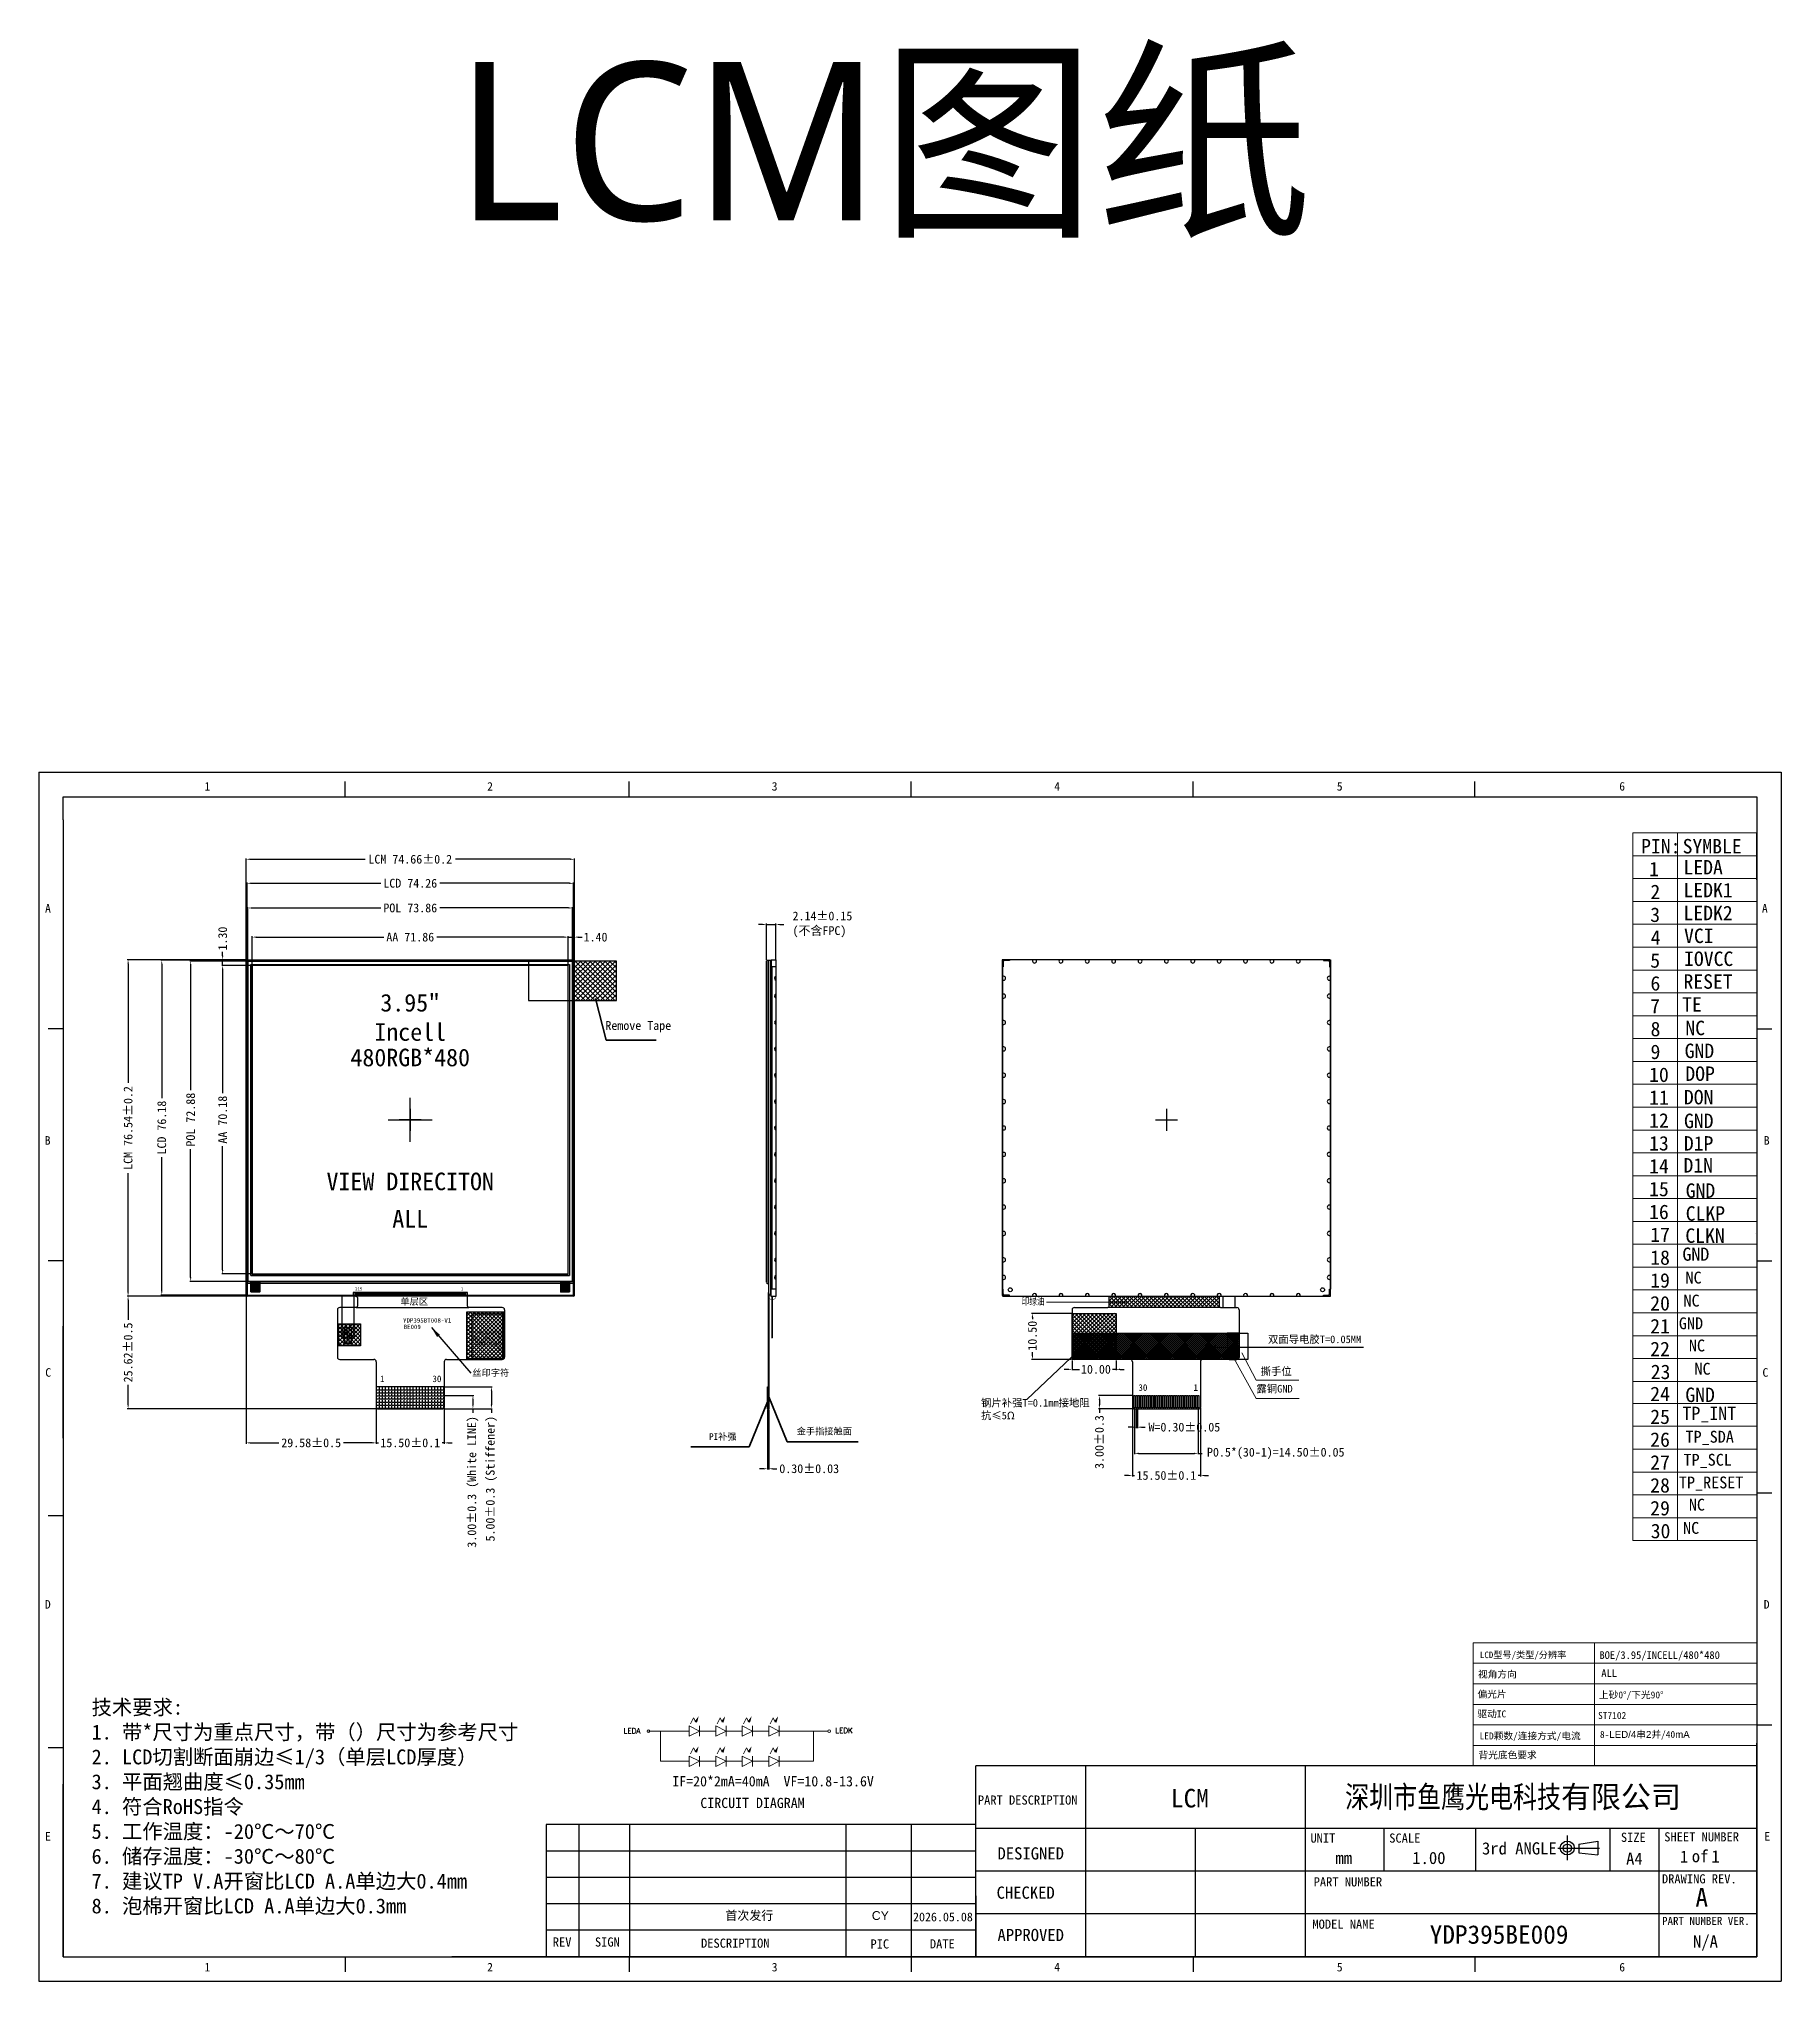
# Model space of a CAD drawing. Header units: millimetres. Extents: x 901 to 2027, y 451 to 1010.
# Drawn here: x 900.8 to 1297.2, y 567.6 to 1009.6 of the extents above; entities that cross this region are included whole.
import ezdxf
from ezdxf.enums import TextEntityAlignment as Align

# ---------------------------------------------------------------- set-up
doc = ezdxf.new("R2010")
doc.units = ezdxf.units.MM
doc.layers.get('Defpoints').update_dxf_attribs({"lineweight": 18})
for name, color, linetype in [('', 7, 'Continuous'), ('2ITO.drawing', 14, 'Continuous'), ('Baseline.drawing', 10, 'Continuous'), ('CF_line.drawing', 12, 'Continuous'), ('D', 4, 'Continuous'), ('dim', 3, 'Continuous'), ('DIM（标注）', 3, 'Continuous'), ('FPC', 5, 'Continuous'), ('GATE.drawing', 13, 'Continuous'), ('LENS', 3, 'Continuous'), ('TFT_line.drawing', 11, 'Continuous'), ('TP', 3, 'Continuous'), ('图框及文字', 7, 'Continuous'), ('文字', 7, 'Continuous'), ('标 注', 3, 'Continuous')]:
    doc.layers.add(name, color=color, linetype=linetype)
doc.layers.add('LABEL.drawing', color=7, linetype='Continuous', lineweight=100)
doc.styles.add('St', font='', dxfattribs={"height": 2})
doc.styles.get("Standard").update_dxf_attribs({"font": 'txt', "bigfont": 'gbcbig.shx'})
doc.styles.add('字体', font='simhei.ttf', dxfattribs={"width": 0.8})
doc.styles.add('宋', font='', dxfattribs={"height": 2})
doc.styles.add('宋体', font='')
doc.styles.add('样式 2', font='times.ttf')
doc.styles.add('样式 4', font='')
doc.styles.add('黑体', font='simhei.ttf')
doc.styles.get('St').set_extended_font_data('SimSun')
doc.styles.get('宋').set_extended_font_data('SimSun')
doc.styles.get('宋体').set_extended_font_data('宋体')
doc.styles.get('样式 4').set_extended_font_data('SimSun')
doc.dimstyles.new('HJ', dxfattribs={"dimtxt": 3.5, "dimasz": 2.5, "dimexe": 1.25, "dimexo": 0.625, "dimtad": 1, "dimtxsty": '黑体', "dimcen": 2.5, "dimclrd": 4, "dimclre": 4, "dimclrt": 4, "dimadec": 0, "dimazin": 0, "dimtfac": 1, "dimtmove": 0, "dimatfit": 3, "dimfxl": 1, "dimarcsym": 0})
doc.dimstyles.new('ISO-25$0', dxfattribs={"dimtxt": 3.5, "dimasz": 0.9, "dimexe": 0.2, "dimexo": 0.2, "dimgap": 0.4, "dimtad": 0, "dimzin": 0, "dimdsep": 46, "dimtxsty": '样式 2', "dimcen": 2.5, "dimclrd": 3, "dimclre": 3, "dimclrt": 7, "dimadec": 0, "dimazin": 0, "dimtp": 1.2, "dimtm": 1.2, "dimtfac": 1, "dimtmove": 0, "dimatfit": 3, "dimfxl": 1, "dimtolj": 1, "dimarcsym": 0})
doc.dimstyles.new('ISO-25$7', dxfattribs={"dimscale": 0.5, "dimtxt": 2.5, "dimasz": 2, "dimexe": 0.65, "dimexo": 0, "dimtad": 0, "dimdec": 3, "dimdsep": 46, "dimtxsty": 'Standard', "dimcen": 1.6, "dimclre": 73, "dimazin": 0, "dimtfac": 1, "dimtdec": 3, "dimtofl": 0, "dimtmove": 0, "dimatfit": 0, "dimfxl": 1, "dimtolj": 1, "dimlwd": 9, "dimlwe": 9, "dimarcsym": 0})
pattern_1 = [(45, (-590.50973, 90.3141), (-0.4490128, 0.4490128), []), (135, (-590.50973, 90.3141), (-0.4490128, -0.4490128), [])]

# ---------------------------------------------------------------- blocks, each defined once
blk = doc.blocks.new('THIRD-PROJ_BL0')
at = {"color": 7, "linetype": 'Continuous'}
for p, q in [((255.59, 36.06), (262.41, 36.06)), ((259.04, 36.73), (262.11, 37.22)), ((259.04, 36.73), (259.04, 35.31)), ((259.04, 35.31), (262.11, 34.94)), ((262.11, 37.22), (262.11, 34.94))]:
    blk.add_line(p, q, dxfattribs=at)
at = {"linetype": 'Continuous'}
blk.add_line((257.13, 38.11), (257.13, 34.11), dxfattribs=at)
at = {"color": 7, "linetype": 'Continuous'}
for centre, radius in [((257.13, 36.08), 1.14), ((257.13, 36.06), 0.67)]:
    blk.add_circle(centre, radius, dxfattribs=at)
blk = doc.blocks.new('fpc_mark')
h = blk.add_hatch(color=3)
h.dxf.hatch_style = 1
h.paths.add_polyline_path([(-0.1, 0.3), (-0.44, 0.3), (-0.44, 0.2), (-0.1, 0.2), (-0.1, 0), (0, 0), (0, 0.5), (-0.1, 0.5)])
at = {"layer": 'GATE.drawing', "color": 3, "linetype": 'Continuous', "lineweight": 100}
blk.add_lwpolyline([(-0.1, 0.3), (-0.44, 0.3), (-0.44, 0.2), (-0.1, 0.2), (-0.1, 0), (0, 0), (0, 0.5), (-0.1, 0.5)], close=True, dxfattribs=at)
blk = doc.blocks.new('fpc_pin_dummy')
h = blk.add_hatch()
h.set_pattern_fill('DOTS', color=4, scale=0.1)
h.set_pattern_definition([(0, (0, 0), (0.003125, 0.00625), [0, -0.00625])])
h.paths.add_polyline_path([(-0.00025, -0.00025), (0.06025, -0.00025), (0.06025, 0.50025), (-0.00025, 0.50025)])
at = {"layer": '2ITO.drawing', "color": 4, "linetype": 'Continuous', "lineweight": 100}
blk.add_lwpolyline([(-0.00025, -0.00025), (0.06025, -0.00025), (0.06025, 0.50025), (-0.00025, 0.50025)], close=True, dxfattribs=at)
at = {"layer": 'TFT_line.drawing', "color": 3, "linetype": 'Continuous', "lineweight": 100}
blk.add_lwpolyline([(0, 0), (0.06, 0), (0.06, 0.5), (0, 0.5)], close=True, dxfattribs=at)
blk.add_lwpolyline([(0, 0), (0.06, 0), (0.06, 0.5), (0, 0.5)], close=True, dxfattribs=at)
blk = doc.blocks.new('fpc_name')
at = {"layer": 'LABEL.drawing', "color": 7, "linetype": 'Continuous', "lineweight": 100}
for s, p in [('215', (0.03073, 0.2963)), ('214', (0.14073, 0.2963)), ('213', (0.25073, 0.2963)), ('212', (0.36073, 0.2963)), ('211', (0.47073, 0.2963)), ('210', (0.58073, 0.2963)), ('209', (0.69073, 0.2963)), ('208', (0.80073, 0.2963)), ('207', (0.91073, 0.2963)), ('206', (1.02073, 0.2963)), ('205', (1.13073, 0.2963)), ('204', (1.24073, 0.2963)), ('203', (1.35073, 0.2963)), ('202', (1.46073, 0.2963)), ('201', (1.57073, 0.2963)), ('200', (1.68073, 0.2963)), ('199', (1.79073, 0.2963)), ('198', (1.90073, 0.2963)), ('197', (2.01073, 0.2963)), ('196', (2.12073, 0.2963)), ('195', (2.23073, 0.2963)), ('194', (2.34073, 0.2963)), ('193', (2.45073, 0.2963)), ('192', (2.56073, 0.2963)), ('191', (2.67073, 0.2963)), ('190', (2.78073, 0.2963)), ('189', (2.89073, 0.2963)), ('188', (3.00073, 0.2963)), ('187', (3.11073, 0.2963)), ('186', (3.22073, 0.2963)), ('185', (3.33073, 0.2963)), ('184', (3.44073, 0.2963)), ('183', (3.55073, 0.2963)), ('182', (3.66073, 0.2963)), ('181', (3.77073, 0.2963)), ('180', (3.88073, 0.2963)), ('179', (3.99073, 0.2963)), ('178', (4.10073, 0.2963)), ('177', (4.21073, 0.2963)), ('176', (4.32073, 0.2963)), ('175', (4.43073, 0.2963)), ('174', (4.54073, 0.2963)), ('173', (4.65073, 0.2963)), ('172', (4.76073, 0.2963)), ('171', (4.87073, 0.2963)), ('170', (4.98073, 0.2963)), ('169', (5.09073, 0.2963)), ('168', (5.20073, 0.2963)), ('167', (5.31073, 0.2963)), ('166', (5.42073, 0.2963)), ('165', (5.53073, 0.2963)), ('164', (5.64073, 0.2963)), ('163', (5.75073, 0.2963)), ('162', (5.86073, 0.2963)), ('161', (5.97073, 0.2963)), ('160', (6.08073, 0.2963)), ('159', (6.19073, 0.2963)), ('158', (6.30073, 0.2963)), ('157', (6.41073, 0.2963)), ('156', (6.52073, 0.2963)), ('155', (6.63073, 0.2963)), ('154', (6.74073, 0.2963)), ('153', (6.85073, 0.2963)), ('152', (6.96073, 0.2963)), ('151', (7.07073, 0.2963)), ('150', (7.18073, 0.2963)), ('149', (7.29073, 0.2963)), ('148', (7.40073, 0.2963)), ('147', (7.51073, 0.2963)), ('146', (7.62073, 0.2963)), ('145', (7.73073, 0.2963)), ('144', (7.84073, 0.2963)), ('143', (7.95073, 0.2963)), ('142', (8.06073, 0.2963)), ('141', (8.17073, 0.2963)), ('140', (8.28073, 0.2963)), ('139', (8.39073, 0.2963)), ('138', (8.50073, 0.2963)), ('137', (8.61073, 0.2963)), ('136', (8.72073, 0.2963)), ('135', (8.83073, 0.2963)), ('134', (8.94073, 0.2963)), ('133', (9.05073, 0.2963)), ('132', (9.16073, 0.2963)), ('131', (9.27073, 0.2963)), ('130', (9.38073, 0.2963)), ('129', (9.49073, 0.2963)), ('128', (9.60073, 0.2963)), ('127', (9.71073, 0.2963)), ('126', (9.82073, 0.2963)), ('125', (9.93073, 0.2963)), ('124', (10.04073, 0.2963)), ('123', (10.15073, 0.2963)), ('122', (10.26073, 0.2963)), ('121', (10.37073, 0.2963)), ('120', (10.48073, 0.2963)), ('119', (10.59073, 0.2963)), ('118', (10.70073, 0.2963)), ('117', (10.81073, 0.2963)), ('116', (10.92073, 0.2963)), ('115', (11.03073, 0.2963)), ('114', (11.14073, 0.2963)), ('113', (11.25073, 0.2963)), ('112', (11.36073, 0.2963)), ('111', (11.47073, 0.2963)), ('110', (11.58073, 0.2963)), ('109', (11.69073, 0.2963)), ('108', (11.80073, 0.2963)), ('107', (11.91073, 0.2963)), ('106', (12.02073, 0.2963)), ('105', (12.13073, 0.2963)), ('104', (12.24073, 0.2963)), ('103', (12.35073, 0.2963)), ('102', (12.46073, 0.2963)), ('101', (12.57073, 0.2963)), ('100', (12.68073, 0.2963)), ('99', (12.79073, 0.2963)), ('98', (12.90073, 0.2963)), ('97', (13.01073, 0.2963)), ('96', (13.12073, 0.2963)), ('95', (13.23073, 0.2963)), ('94', (13.34073, 0.2963)), ('93', (13.45073, 0.2963)), ('92', (13.56073, 0.2963)), ('91', (13.67073, 0.2963)), ('90', (13.78073, 0.2963)), ('89', (13.89073, 0.2963)), ('88', (14.00073, 0.2963)), ('87', (14.11073, 0.2963)), ('86', (14.22073, 0.2963)), ('85', (14.33073, 0.2963)), ('84', (14.44073, 0.2963)), ('83', (14.55073, 0.2963)), ('82', (14.66073, 0.2963)), ('81', (14.77073, 0.2963)), ('80', (14.88073, 0.2963)), ('79', (14.99073, 0.2963)), ('78', (15.10073, 0.2963)), ('77', (15.21073, 0.2963)), ('76', (15.32073, 0.2963)), ('75', (15.43073, 0.2963)), ('74', (15.54073, 0.2963)), ('73', (15.65073, 0.2963)), ('72', (15.76073, 0.2963)), ('71', (15.87073, 0.2963)), ('70', (15.98073, 0.2963)), ('69', (16.09073, 0.2963)), ('68', (16.20073, 0.2963)), ('67', (16.31073, 0.2963)), ('66', (16.42073, 0.2963)), ('65', (16.53073, 0.2963)), ('64', (16.64073, 0.2963)), ('63', (16.75073, 0.2963)), ('62', (16.86073, 0.2963)), ('61', (16.97073, 0.2963)), ('60', (17.08073, 0.2963)), ('59', (17.19073, 0.2963)), ('58', (17.30073, 0.2963)), ('57', (17.41073, 0.2963)), ('56', (17.52073, 0.2963)), ('55', (17.63073, 0.2963)), ('54', (17.74073, 0.2963)), ('53', (17.85073, 0.2963)), ('52', (17.96073, 0.2963)), ('51', (18.07073, 0.2963)), ('50', (18.18073, 0.2963)), ('49', (18.29073, 0.2963)), ('48', (18.40073, 0.2963)), ('47', (18.51073, 0.2963)), ('46', (18.62073, 0.2963)), ('45', (18.73073, 0.2963)), ('44', (18.84073, 0.2963)), ('43', (18.95073, 0.2963)), ('42', (19.06073, 0.2963)), ('41', (19.17073, 0.2963)), ('40', (19.28073, 0.2963)), ('39', (19.39073, 0.2963)), ('38', (19.50073, 0.2963)), ('37', (19.61073, 0.2963)), ('36', (19.72073, 0.2963)), ('35', (19.83073, 0.2963)), ('34', (19.94073, 0.2963)), ('33', (20.05073, 0.2963)), ('32', (20.16073, 0.2963)), ('31', (20.27073, 0.2963)), ('30', (20.38073, 0.2963)), ('29', (20.49073, 0.2963)), ('28', (20.60073, 0.2963)), ('27', (20.71073, 0.2963)), ('26', (20.82073, 0.2963)), ('25', (20.93073, 0.2963)), ('24', (21.04073, 0.2963)), ('23', (21.15073, 0.2963)), ('22', (21.26073, 0.2963)), ('21', (21.37073, 0.2963)), ('20', (21.48073, 0.2963)), ('19', (21.59073, 0.2963)), ('18', (21.70073, 0.2963)), ('17', (21.81073, 0.2963)), ('16', (21.92073, 0.2963)), ('15', (22.03073, 0.2963)), ('14', (22.14073, 0.2963)), ('13', (22.25073, 0.2963)), ('12', (22.36073, 0.2963)), ('11', (22.47073, 0.2963)), ('10', (22.58073, 0.2963)), ('9', (22.69073, 0.2963)), ('8', (22.80073, 0.2963)), ('7', (22.91073, 0.2963)), ('6', (23.02073, 0.2963)), ('5', (23.13073, 0.2963)), ('4', (23.24073, 0.2963)), ('3', (23.35073, 0.2963)), ('2', (23.46073, 0.2963)), ('1', (23.57073, 0.2963))]:
    blk.add_text(s, height=0.025, dxfattribs=at).set_placement(p, align=Align.MIDDLE_CENTER)
for s, p in [('DUMMY', (0.03143, 0.17918)), ('GNDA', (0.14143, 0.19846)), ('GNDA', (0.25143, 0.19846)), ('GNDA', (0.36143, 0.19846)), ('FOG_TEST2', (0.47143, 0.13703)), ('FOG_TEST1', (0.58143, 0.13703)), ('NULL', (0.69143, 0.20132)), ('GND_E', (0.80143, 0.18632)), ('GND_E', (0.91143, 0.18632)), ('GND_E', (1.02143, 0.18632)), ('VGLI', (1.13143, 0.21132)), ('TVL_R', (1.24143, 0.19418)), ('TVH_R', (1.35143, 0.1906)), ('VGH', (1.46143, 0.21346)), ('VGHO1', (1.57143, 0.18346)), ('VSSA_REF', (1.68143, 0.14989)), ('AGNDS', (1.79143, 0.18418)), ('VSSA_R', (1.90143, 0.17632)), ('AVDDT_R', (2.01143, 0.16346)), ('IOVCC_AR', (2.12143, 0.15346)), ('DGND', (2.23143, 0.19632)), ('VDD', (2.34143, 0.21418)), ('VDD', (2.45143, 0.21418)), ('AVDDS', (2.56143, 0.18703)), ('AVEES', (2.67143, 0.18989)), ('AVEEP', (2.78143, 0.18918)), ('AVEEP', (2.89143, 0.18918)), ('AGNDP', (3.00143, 0.18346)), ('AGNDP', (3.11143, 0.18346)), ('VGL', (3.22143, 0.21703)), ('COGTEST[4]', (3.33143, 0.12632)), ('COGTEST[3]', (3.44143, 0.12632)), ('AVDDP', (3.55143, 0.18632)), ('AVDDP', (3.66143, 0.18632)), ('VCOM_PASS_R', (3.77143, 0.10203)), ('IOVCCS', (3.88143, 0.17846)), ('GVDDN', (3.99143, 0.18346)), ('GVDDP', (4.10143, 0.18418)), ('VPP', (4.21143, 0.21418)), ('AVDDS', (4.32143, 0.18703)), ('AVEES', (4.43143, 0.18989)), ('AGNDS', (4.54143, 0.18418)), ('AVDDR', (4.65143, 0.18632)), ('AVEER', (4.76143, 0.18918)), ('VCOM', (4.87143, 0.19632)), ('VCOM', (4.98143, 0.19632)), ('IOVCCR', (5.09143, 0.17775)), ('AGNDR', (5.20143, 0.18346)), ('VDD', (5.31143, 0.21418)), ('VDD', (5.42143, 0.21418)), ('IOVCC', (5.53143, 0.19275)), ('IOVCC', (5.64143, 0.19275)), ('DGND', (5.75143, 0.19632)), ('DPHYVCC', (5.86143, 0.1556)), ('DPHYGND', (5.97143, 0.15275)), ('DATA3N', (6.08143, 0.17489)), ('DATA3N', (6.19143, 0.17489)), ('DATA3P', (6.30143, 0.1756)), ('DATA3P', (6.41143, 0.1756)), ('DPHYGND', (6.52143, 0.15275)), ('DATA0N', (6.63143, 0.17489)), ('DATA0N', (6.74143, 0.17489)), ('DATA0P', (6.85143, 0.1756)), ('DATA0P', (6.96143, 0.1756)), ('DPHYGND', (7.07143, 0.15275)), ('CLKN', (7.18143, 0.19918)), ('CLKN', (7.29143, 0.19918)), ('CLKP', (7.40143, 0.19989)), ('CLKP', (7.51143, 0.19989)), ('DPHYGND', (7.62143, 0.15275)), ('DATA1N', (7.73143, 0.17489)), ('DATA1N', (7.84143, 0.17489)), ('DATA1P', (7.95143, 0.1756)), ('DATA1P', (8.06143, 0.1756)), ('DPHYGND', (8.17143, 0.15275)), ('DATA2N', (8.28143, 0.17489)), ('DATA2N', (8.39143, 0.17489)), ('DATA2P', (8.50143, 0.1756)), ('DATA2P', (8.61143, 0.1756)), ('DPHYGND', (8.72143, 0.15275)), ('VDDM', (8.83143, 0.19703)), ('DPHYVCC', (8.94143, 0.1556)), ('DGND', (9.05143, 0.19632)), ('AGNDS', (9.16143, 0.18418)), ('VSYNCX', (9.27143, 0.17203)), ('HSYNCX', (9.38143, 0.16918)), ('PCLK', (9.49143, 0.19989)), ('ENABLE', (9.60143, 0.17418)), ('D[23]', (9.71143, 0.19346)), ('D[22]', (9.82143, 0.19346)), ('D[21]', (9.93143, 0.19346)), ('D[20]', (10.04143, 0.19346)), ('D[19]', (10.15143, 0.19346)), ('D[18]', (10.26143, 0.19346)), ('D[17]', (10.37143, 0.19346)), ('D[16]', (10.48143, 0.19346)), ('D[15]', (10.59143, 0.19346)), ('D[14]', (10.70143, 0.19346)), ('D[13]', (10.81143, 0.19346)), ('D[12]', (10.92143, 0.19346)), ('D[11]', (11.03143, 0.19346)), ('D[10]', (11.14143, 0.19346)), ('D[9]', (11.25143, 0.20775)), ('D[8]', (11.36143, 0.20775)), ('D[7]', (11.47143, 0.20775)), ('D[6]', (11.58143, 0.20775)), ('D[5]', (11.69143, 0.20775)), ('D[4]', (11.80143, 0.20775)), ('D[3]', (11.91143, 0.20775)), ('D[2]', (12.02143, 0.20775)), ('D[1]', (12.13143, 0.20775)), ('D[0]', (12.24143, 0.20775)), ('SCL', (12.35143, 0.2156)), ('DCX', (12.46143, 0.21275)), ('CSX', (12.57143, 0.21346)), ('SDA', (12.68143, 0.21489)), ('SDO', (12.79143, 0.21203)), ('IOVCC', (12.90143, 0.19275)), ('DGND', (13.01143, 0.19632)), ('AGNDG', (13.12143, 0.18346)), ('VCOM', (13.23143, 0.19632)), ('VCOM', (13.34143, 0.19632)), ('AVEES', (13.45143, 0.18989)), ('AVDDS', (13.56143, 0.18703)), ('SWIRE', (13.67143, 0.19132)), ('RESX', (13.78143, 0.19989)), ('LANSEL[1]', (13.89143, 0.14203)), ('LANSEL[0]', (14.00143, 0.14203)), ('FRM', (14.11143, 0.21203)), ('DSWAP[1]', (14.22143, 0.14846)), ('DSWAP[0]', (14.33143, 0.14846)), ('IM[2]', (14.44143, 0.19989)), ('IM[1]', (14.55143, 0.19989)), ('IM[0]', (14.66143, 0.19989)), ('PNSWAP', (14.77143, 0.16703)), ('LEDPWM', (14.88143, 0.16703)), ('TE', (14.99143, 0.23203)), ('TP_TEST_EN', (15.10143, 0.12775)), ('TP_FLASH_SCK', (15.21143, 0.0956)), ('TP_FLASH_MOSI', (15.32143, 0.08703)), ('TP_FLASH_MISO', (15.43129, 0.08703)), ('TP_FLASH_CS', (15.54143, 0.1106)), ('TP_SPI_SCLK', (15.65143, 0.11632)), ('TP_SPI_MOSI', (15.76143, 0.11989)), ('TP_SPI_MISO', (15.87143, 0.11989)), ('TP_SPI_CS', (15.98143, 0.14346)), ('TP_I2C1_SCL', (16.09143, 0.11703)), ('TP_I2C1_SDA', (16.20143, 0.11632)), ('TP_INT', (16.31143, 0.18632)), ('DGND', (16.42143, 0.19632)), ('IOVCC', (16.53143, 0.19275)), ('IOVCC', (16.64143, 0.19275)), ('RST_OR_ENB', (16.75143, 0.11846)), ('TP_OPT_1', (16.86143, 0.15132)), ('FLASH_HOLD', (16.97143, 0.11918)), ('FLASH_WP', (17.08143, 0.1456)), ('TP_UART_TX', (17.19143, 0.12703)), ('VCSW2', (17.30143, 0.18346)), ('VCSW1', (17.41143, 0.18346)), ('PWR_MODE', (17.52143, 0.13703)), ('TP_RESX', (17.63143, 0.16203)), ('IM_SPI', (17.74143, 0.18775)), ('VCI', (17.85143, 0.22346)), ('AGNDS', (17.96143, 0.18418)), ('IOVCCS', (18.07143, 0.17846)), ('IOVCC_OSC', (18.18143, 0.13632)), ('VSSD_OSC', (18.29143, 0.14418)), ('VCOM', (18.40143, 0.19632)), ('VCOM', (18.51143, 0.19632)), ('VSSA_VL', (18.62143, 0.16632)), ('VSSA_M', (18.73143, 0.17418)), ('AVDDT_M', (18.84143, 0.16132)), ('AVDDT_M', (18.95143, 0.16132)), ('TVL_M', (19.06143, 0.19203)), ('TVH_M', (19.17143, 0.18846)), ('AGNDR', (19.28143, 0.18346)), ('IOVCC_AM', (19.39143, 0.15132)), ('IOVCC_AM', (19.50143, 0.15132)), ('VGH', (19.61143, 0.21346)), ('VGH', (19.72143, 0.21346)), ('AVEEP', (19.83143, 0.18918)), ('AVEEP', (19.94143, 0.18918)), ('VCOM_PASS_L', (20.05143, 0.10489)), ('AVDDP', (20.16143, 0.18632)), ('AVDDP', (20.27143, 0.18632)), ('AGNDP', (20.38143, 0.18346)), ('VCOM_OPT', (20.49143, 0.14275)), ('VAG', (20.60143, 0.21632)), ('COGTEST[2]', (20.71143, 0.12632)), ('COGTEST[1]', (20.82143, 0.12632)), ('VDD', (20.93143, 0.21418)), ('DGND', (21.04143, 0.19632)), ('AVDDS', (21.15143, 0.18703)), ('AVEES', (21.26143, 0.18989)), ('AVDDT_L', (21.37143, 0.16632)), ('IOVCC_AL', (21.48143, 0.15632)), ('AGNDS', (21.59143, 0.18418)), ('VSSA_L', (21.70143, 0.17918)), ('VSSA_REF', (21.81143, 0.14989)), ('VGH', (21.92143, 0.21346)), ('VGHO1', (22.03143, 0.18346)), ('TVH_L', (22.14143, 0.19346)), ('TVL_L', (22.25143, 0.19703)), ('VGL', (22.36143, 0.21703)), ('VGL_SW', (22.47143, 0.17418)), ('GND_E', (22.58143, 0.18632)), ('GND_E', (22.69143, 0.18632)), ('GND_E', (22.80143, 0.18632)), ('NULL', (22.91143, 0.20132)), ('FOG_TEST2', (23.02143, 0.13703)), ('FOG_TEST1', (23.13143, 0.13703)), ('GNDA', (23.24143, 0.19846)), ('GNDA', (23.35143, 0.19846)), ('GNDA', (23.46143, 0.19846)), ('DUMMY', (23.57143, 0.17918))]:
    blk.add_text(s, height=0.03, rotation=90, dxfattribs=at).set_placement(p, align=Align.MIDDLE_CENTER)
blk = doc.blocks.new('fpc_pin')
at = {"layer": 'GATE.drawing', "color": 3, "linetype": 'Continuous', "lineweight": 100}
blk.add_lwpolyline([(0, 0), (0.06, 0), (0.06, 0.5), (0, 0.5)], close=True, dxfattribs=at)
blk = doc.blocks.new('zw$FF91')
h = blk.add_hatch(color=2)
h.dxf.hatch_style = 1
h.paths.add_polyline_path([(-36.228, -39.188), (-34.228, -39.188), (-34.228, -36.988), (-35.228, -36.988), (-35.228, -36.998), (-34.238, -36.998), (-34.238, -37.188), (-35.228, -37.188), (-35.228, -37.888), (-35.028, -37.888), (-35.028, -38.288), (-35.428, -38.288), (-35.428, -37.888), (-35.228, -37.888), (-35.228, -37.188), (-35.60264, -37.188), (-35.60264, -37.33245), (-35.5395, -37.33245), (-35.44355, -37.42841), (-35.44355, -37.47134), (-35.49355, -37.47134), (-35.49355, -37.44911), (-35.56022, -37.38245), (-35.64911, -37.38245), (-35.71578, -37.44911), (-35.71578, -37.62689), (-35.64911, -37.69355), (-35.56022, -37.69355), (-35.49355, -37.62689), (-35.49355, -37.61022), (-35.58244, -37.61022), (-35.58244, -37.56022), (-35.44355, -37.56022), (-35.44355, -37.64758), (-35.53951, -37.74355), (-35.66982, -37.74355), (-35.76578, -37.64759), (-35.76578, -37.43245), (-35.66578, -37.33245), (-35.60264, -37.33245), (-35.60264, -37.188), (-35.96689, -37.188), (-35.96689, -37.33245), (-35.90173, -37.33245), (-35.80578, -37.4284), (-35.80578, -37.738), (-35.85578, -37.738), (-35.85578, -37.60466), (-36.078, -37.60466), (-36.078, -37.738), (-36.128, -37.738), (-36.128, -37.42841), (-36.03204, -37.33245), (-35.96689, -37.33245), (-35.96689, -37.188), (-36.218, -37.188), (-36.218, -36.998), (-35.228, -36.998), (-35.228, -36.988), (-36.228, -36.988)])
h.paths.add_polyline_path([(-35.92244, -37.38245), (-36.01133, -37.38245), (-36.078, -37.44911), (-36.078, -37.55466), (-35.85578, -37.55466), (-35.85578, -37.44911)])
h = blk.add_hatch()
h.set_pattern_fill('DOTS', color=2)
h.set_pattern_definition([(0, (-36.228, -39.188), (0.03125, 0.0625), [0, -0.0625])])
h.paths.add_polyline_path([(-36.228, -39.188), (-36.228, -36.988), (-34.228, -36.988), (-34.228, -39.188)])
h = blk.add_hatch(color=2)
h.dxf.hatch_style = 1
h.paths.add_polyline_path([(36.228, -39.188), (34.228, -39.188), (34.228, -36.988), (35.228, -36.988), (35.228, -36.998), (34.238, -36.998), (34.238, -37.188), (35.228, -37.188), (35.228, -37.888), (35.028, -37.888), (35.028, -38.288), (35.428, -38.288), (35.428, -37.888), (35.228, -37.888), (35.228, -37.188), (35.60264, -37.188), (35.60264, -37.33245), (35.5395, -37.33245), (35.44355, -37.42841), (35.44355, -37.47134), (35.49355, -37.47134), (35.49355, -37.44911), (35.56022, -37.38245), (35.64911, -37.38245), (35.71578, -37.44911), (35.71578, -37.62689), (35.64911, -37.69355), (35.56022, -37.69355), (35.49355, -37.62689), (35.49355, -37.61022), (35.58244, -37.61022), (35.58244, -37.56022), (35.44355, -37.56022), (35.44355, -37.64758), (35.53951, -37.74355), (35.66982, -37.74355), (35.76578, -37.64759), (35.76578, -37.43245), (35.66578, -37.33245), (35.60264, -37.33245), (35.60264, -37.188), (35.96689, -37.188), (35.96689, -37.33245), (35.90173, -37.33245), (35.80578, -37.4284), (35.80578, -37.738), (35.85578, -37.738), (35.85578, -37.60466), (36.078, -37.60466), (36.078, -37.738), (36.128, -37.738), (36.128, -37.42841), (36.03204, -37.33245), (35.96689, -37.33245), (35.96689, -37.188), (36.218, -37.188), (36.218, -36.998), (35.228, -36.998), (35.228, -36.988), (36.228, -36.988)])
h.paths.add_polyline_path([(35.92244, -37.38245), (36.01133, -37.38245), (36.078, -37.44911), (36.078, -37.55466), (35.85578, -37.55466), (35.85578, -37.44911)])
h = blk.add_hatch()
h.set_pattern_fill('DOTS', color=2, angle=180)
h.set_pattern_definition([(0, (-1894.51188, 697.83732), (0.03125, 0.0625), [0, -0.0625])])
h.paths.add_polyline_path([(34.228, -39.188), (34.228, -36.988), (36.228, -36.988), (36.228, -39.188)])
at = {"layer": '2ITO.drawing', "color": 2, "linetype": 'Continuous', "lineweight": 100}
for points in [[(-36.228, -39.188), (-34.228, -39.188), (-34.228, -36.988), (-36.228, -36.988)], [(36.228, -39.188), (34.228, -39.188), (34.228, -36.988), (36.228, -36.988)]]:
    blk.add_lwpolyline(points, close=True, dxfattribs=at)
at = {"layer": 'Baseline.drawing', "color": 4}
for p, q in [((0, -5), (0, 5)), ((-5, 0), (5, 0))]:
    blk.add_line(p, q, dxfattribs=at)
for points in [[(-37.128, -37.188), (37.128, -37.188), (37.128, 36.288), (-37.128, 36.288)], [(-37.128, -39.888), (37.128, -39.888), (37.128, 36.288), (-37.128, 36.288)], [(-35.928, -35.088), (35.928, -35.088), (35.928, 35.088), (-35.928, 35.088)]]:
    blk.add_lwpolyline(points, close=True, dxfattribs=at)
at = {"layer": 'CF_line.drawing', "color": 6}
blk.add_lwpolyline([(-36.928, -36.788), (36.928, -36.788), (36.928, 36.088), (-36.928, 36.088)], close=True, dxfattribs=at)
at = {"layer": 'GATE.drawing', "color": 2, "linetype": 'Continuous', "lineweight": 100}
for points in [[(-36.228, -39.188), (-34.228, -39.188), (-34.228, -36.988), (-35.228, -36.988), (-35.228, -36.998), (-34.238, -36.998), (-34.238, -37.188), (-35.228, -37.188), (-35.228, -37.888), (-35.028, -37.888), (-35.028, -38.288), (-35.428, -38.288), (-35.428, -37.888), (-35.228, -37.888), (-35.228, -37.188), (-35.60264, -37.188), (-35.60264, -37.33245), (-35.5395, -37.33245), (-35.44355, -37.42841), (-35.44355, -37.47134), (-35.49355, -37.47134), (-35.49355, -37.44911), (-35.56022, -37.38245), (-35.64911, -37.38245), (-35.71578, -37.44911), (-35.71578, -37.62689), (-35.64911, -37.69355), (-35.56022, -37.69355), (-35.49355, -37.62689), (-35.49355, -37.61022), (-35.58244, -37.61022), (-35.58244, -37.56022), (-35.44355, -37.56022), (-35.44355, -37.64758), (-35.53951, -37.74355), (-35.66982, -37.74355), (-35.76578, -37.64759), (-35.76578, -37.43245), (-35.66578, -37.33245), (-35.60264, -37.33245), (-35.60264, -37.188), (-35.96689, -37.188), (-35.96689, -37.33245), (-35.90173, -37.33245), (-35.80578, -37.4284), (-35.80578, -37.738), (-35.85578, -37.738), (-35.85578, -37.60466), (-36.078, -37.60466), (-36.078, -37.738), (-36.128, -37.738), (-36.128, -37.42841), (-36.03204, -37.33245), (-35.96689, -37.33245), (-35.96689, -37.188), (-36.218, -37.188), (-36.218, -36.998), (-35.228, -36.998), (-35.228, -36.988), (-36.228, -36.988)], [(36.228, -39.188), (34.228, -39.188), (34.228, -36.988), (35.228, -36.988), (35.228, -36.998), (34.238, -36.998), (34.238, -37.188), (35.228, -37.188), (35.228, -37.888), (35.028, -37.888), (35.028, -38.288), (35.428, -38.288), (35.428, -37.888), (35.228, -37.888), (35.228, -37.188), (35.60264, -37.188), (35.60264, -37.33245), (35.5395, -37.33245), (35.44355, -37.42841), (35.44355, -37.47134), (35.49355, -37.47134), (35.49355, -37.44911), (35.56022, -37.38245), (35.64911, -37.38245), (35.71578, -37.44911), (35.71578, -37.62689), (35.64911, -37.69355), (35.56022, -37.69355), (35.49355, -37.62689), (35.49355, -37.61022), (35.58244, -37.61022), (35.58244, -37.56022), (35.44355, -37.56022), (35.44355, -37.64758), (35.53951, -37.74355), (35.66982, -37.74355), (35.76578, -37.64759), (35.76578, -37.43245), (35.66578, -37.33245), (35.60264, -37.33245), (35.60264, -37.188), (35.96689, -37.188), (35.96689, -37.33245), (35.90173, -37.33245), (35.80578, -37.4284), (35.80578, -37.738), (35.85578, -37.738), (35.85578, -37.60466), (36.078, -37.60466), (36.078, -37.738), (36.128, -37.738), (36.128, -37.42841), (36.03204, -37.33245), (35.96689, -37.33245), (35.96689, -37.188), (36.218, -37.188), (36.218, -36.998), (35.228, -36.998), (35.228, -36.988), (36.228, -36.988)], [(35.328, -38.188), (35.128, -38.188), (35.128, -37.988), (35.328, -37.988)]]:
    blk.add_lwpolyline(points, close=True, dxfattribs=at)
at = {"layer": 'GATE.drawing', "color": 3, "linetype": 'Continuous', "lineweight": 100}
for points in [[(-35.92244, -37.38245), (-36.01133, -37.38245), (-36.078, -37.44911), (-36.078, -37.55466), (-35.85578, -37.55466), (-35.85578, -37.44911)], [(-35.328, -38.188), (-35.128, -38.188), (-35.128, -37.988), (-35.328, -37.988)], [(35.92244, -37.38245), (36.01133, -37.38245), (36.078, -37.44911), (36.078, -37.55466), (35.85578, -37.55466), (35.85578, -37.44911)]]:
    blk.add_lwpolyline(points, close=True, dxfattribs=at)
at = {"layer": 'TFT_line.drawing', "color": 3, "linetype": 'Continuous', "lineweight": 100}
blk.add_lwpolyline([(-12.54, -39.788), (12.54, -39.788), (12.54, -39.288), (-12.54, -39.288)], close=True, dxfattribs=at)
at = {"color": 1, "linetype": 'Continuous', "lineweight": 100}
for name, p in [('fpc_mark', (-12.1, -39.78885)), ('fpc_name', (-11.80093, -39.56068)), ('fpc_pin_dummy', (-11.14, -39.788)), ('fpc_pin_dummy', (11.08, -39.788))]:
    blk.add_blockref(name, p, dxfattribs=at)
at = {"color": 1, "linetype": 'Continuous', "lineweight": 100, "row_count": 1, "row_spacing": 0.4, "column_spacing": 0.11}
for p, column_count in [((-11.8, -39.788), 6), ((-11.03, -39.788), 201), ((11.19, -39.788), 6)]:
    blk.add_blockref('fpc_pin', p, dxfattribs=dict(at, column_count=column_count))
at = {"color": 1, "linetype": 'Continuous', "lineweight": 100, "xscale": -1}
blk.add_blockref('fpc_mark', (12.1, -39.78885), dxfattribs=at)
at = {"layer": 'Baseline.drawing', "color": 4, "attachment_point": 5, "style": '宋体'}
for s, insert, char_height, width in [('{\\fSimSun|b0|i0|c134|p2;3.95" Incell}', (0, 23.2504), 4, 28.9509522), ('{\\fSimSun|b0|i0|c134|p2;480RGB*480}', (0, 14.1258), 4, 5), ('{\\fSimSun|b0|i0|c134|p2;VIEW DIRECITON}', (0, -14.07642), 4, 46.8083265), ('{\\fSimSun|b0|i0|c134|p2;ALL}', (0, -22.53181), 4, 5), ('{\\fSimSun|b0|i0|c134|p2;215}', (-11.69953, -38.48791), 0.7, 5), ('{\\fSimSun|b0|i0|c134|p2;1}', (11.79499, -38.48791), 0.7, 5)]:
    blk.add_mtext(s, dxfattribs=dict(at, insert=insert, char_height=char_height, width=width))
blk = doc.blocks.new('*D69')
at = {"layer": 'Defpoints', "color": 0}
for p in [(1068.48, 808.06), (1066.34, 799.73), (1068.48, 799.73)]:
    blk.add_point(p, dxfattribs=at)
at = {"layer": 'dim', "color": 3, "lineweight": -2}
for p, q in [((1065.44, 808.06), (1064.54, 808.06)), ((1066.34, 799.93), (1066.34, 808.26)), ((1066.34, 808.06), (1068.48, 808.06)), ((1068.48, 799.93), (1068.48, 808.26)), ((1069.38, 808.06), (1070.31, 808.06))]:
    blk.add_line(p, q, dxfattribs=at)
at = {"layer": 'dim', "color": 3}
for points in [[(1065.44, 808.21), (1065.44, 807.91), (1066.34, 808.06)], [(1069.38, 808.21), (1069.38, 807.91), (1068.48, 808.06)]]:
    blk.add_solid(points, dxfattribs=at)
at = {"layer": 'dim', "color": 7, "insert": (1078.41, 808.06), "char_height": 2, "attachment_point": 5, "style": '宋'}
blk.add_mtext('\\A1; 2.14%%P0.15\\P{\\fSimSun|b0|i0|c134|p2;(不含}FPC)', dxfattribs=at)
blk = doc.blocks.new('*D50')
at = {"layer": 'Defpoints', "color": 0}
for p in [(1136.18, 719.58), (1126.86, 709.08), (1135.9, 709.08)]:
    blk.add_point(p, dxfattribs=at)
at = {"layer": 'dim', "color": 3, "lineweight": -2}
for p, q in [((1135.98, 719.58), (1126.66, 719.58)), ((1126.86, 718.68), (1126.86, 718.22)), ((1135.7, 709.08), (1126.66, 709.08)), ((1126.86, 709.98), (1126.86, 710.73))]:
    blk.add_line(p, q, dxfattribs=at)
at = {"layer": 'dim', "color": 3}
for points in [[(1126.71, 718.68), (1127.01, 718.68), (1126.86, 719.58)], [(1126.71, 709.98), (1127.01, 709.98), (1126.86, 709.08)]]:
    blk.add_solid(points, dxfattribs=at)
at = {"layer": 'dim', "color": 7, "insert": (1126.86, 714.48), "char_height": 2, "attachment_point": 5, "rotation": 90, "style": '宋'}
blk.add_mtext('\\A1;10.50', dxfattribs=at)
blk = doc.blocks.new('*D70')
at = {"layer": 'Defpoints', "color": 0}
for p in [(1135.9, 709.08), (1145.9, 709.08), (1145.9, 706.84)]:
    blk.add_point(p, dxfattribs=at)
at = {"layer": 'dim', "color": 3, "lineweight": -2}
for p, q in [((1135.9, 708.88), (1135.9, 706.64)), ((1145.9, 708.88), (1145.9, 706.64)), ((1135, 706.84), (1134.1, 706.84)), ((1135.9, 706.84), (1137.57, 706.84)), ((1145.9, 706.84), (1145.05, 706.84)), ((1146.8, 706.84), (1147.7, 706.84))]:
    blk.add_line(p, q, dxfattribs=at)
at = {"layer": 'dim', "color": 3}
for points in [[(1135, 706.99), (1135, 706.69), (1135.9, 706.84)], [(1146.8, 706.99), (1146.8, 706.69), (1145.9, 706.84)]]:
    blk.add_solid(points, dxfattribs=at)
at = {"layer": 'dim', "color": 7, "insert": (1141.31, 706.84), "char_height": 2, "attachment_point": 5, "style": '宋'}
blk.add_mtext('\\A1;10.00', dxfattribs=at)
blk = doc.blocks.new('*D51')
at = {"layer": 'Defpoints', "color": 0}
for p in [(1150.45, 698.07), (1150.75, 698.07), (1150.75, 693.68)]:
    blk.add_point(p, dxfattribs=at)
at = {"layer": 'dim', "color": 3, "lineweight": -2}
for p, q in [((1150.45, 697.87), (1150.45, 693.48)), ((1150.75, 697.87), (1150.75, 693.48)), ((1149.55, 693.68), (1148.65, 693.68)), ((1150.45, 693.68), (1150.75, 693.68)), ((1151.65, 693.68), (1152.55, 693.68))]:
    blk.add_line(p, q, dxfattribs=at)
at = {"layer": 'dim', "color": 3}
for points in [[(1149.55, 693.83), (1149.55, 693.53), (1150.45, 693.68)], [(1151.65, 693.83), (1151.65, 693.53), (1150.75, 693.68)]]:
    blk.add_solid(points, dxfattribs=at)
at = {"layer": 'dim', "color": 7, "insert": (1161.43, 693.68), "char_height": 2, "attachment_point": 5, "style": '宋'}
blk.add_mtext('\\A1;W=0.30%%P0.05', dxfattribs=at)
blk = doc.blocks.new('*D52')
at = {"layer": 'Defpoints', "color": 0}
for p in [(1150.1, 698.07), (1164.6, 698.07), (1164.6, 687.72)]:
    blk.add_point(p, dxfattribs=at)
at = {"layer": 'dim', "color": 3, "lineweight": -2}
for p, q in [((1150.1, 697.87), (1150.1, 687.52)), ((1164.6, 697.87), (1164.6, 687.52)), ((1151, 687.72), (1163.7, 687.72)), ((1164.6, 687.72), (1165.5, 687.72))]:
    blk.add_line(p, q, dxfattribs=at)
at = {"layer": 'dim', "color": 3}
for points in [[(1151, 687.87), (1151, 687.57), (1150.1, 687.72)], [(1163.7, 687.87), (1163.7, 687.57), (1164.6, 687.72)]]:
    blk.add_solid(points, dxfattribs=at)
at = {"layer": 'dim', "color": 7, "insert": (1182.22, 687.72), "char_height": 2, "attachment_point": 5, "style": '宋'}
blk.add_mtext('\\A1;P0.5*(30-1)=14.50%%P0.05', dxfattribs=at)
blk = doc.blocks.new('*D71')
at = {"layer": 'Defpoints', "color": 0}
for p in [(1149.6, 698.17), (1165.1, 698.17), (1165.1, 682.69)]:
    blk.add_point(p, dxfattribs=at)
at = {"layer": 'dim', "color": 3, "lineweight": -2}
for p, q in [((1149.6, 697.97), (1149.6, 682.49)), ((1165.1, 697.97), (1165.1, 682.49)), ((1148.7, 682.69), (1147.8, 682.69)), ((1149.6, 682.69), (1150.11, 682.69)), ((1165.1, 682.69), (1164.59, 682.69)), ((1166, 682.69), (1166.9, 682.69))]:
    blk.add_line(p, q, dxfattribs=at)
at = {"layer": 'dim', "color": 3}
for points in [[(1148.7, 682.84), (1148.7, 682.54), (1149.6, 682.69)], [(1166, 682.84), (1166, 682.54), (1165.1, 682.69)]]:
    blk.add_solid(points, dxfattribs=at)
at = {"layer": 'dim', "color": 7, "insert": (1157.35, 682.69), "char_height": 2, "attachment_point": 5, "style": '宋'}
blk.add_mtext('\\A1;15.50%%P0.1', dxfattribs=at)
blk = doc.blocks.new('*D72')
at = {"layer": 'Defpoints', "color": 0}
for p in [(1066.59, 697.87), (1066.89, 697.87), (1066.89, 684.22)]:
    blk.add_point(p, dxfattribs=at)
at = {"layer": 'dim', "color": 3, "lineweight": -2}
for p, q in [((1066.59, 697.67), (1066.59, 684.02)), ((1066.89, 697.67), (1066.89, 684.02)), ((1065.69, 684.22), (1064.79, 684.22)), ((1066.59, 684.22), (1066.89, 684.22)), ((1067.79, 684.22), (1068.69, 684.22))]:
    blk.add_line(p, q, dxfattribs=at)
at = {"layer": 'dim', "color": 3}
for points in [[(1065.69, 684.37), (1065.69, 684.07), (1066.59, 684.22)], [(1067.79, 684.37), (1067.79, 684.07), (1066.89, 684.22)]]:
    blk.add_solid(points, dxfattribs=at)
at = {"layer": 'dim', "color": 7, "insert": (1076.08, 684.22), "char_height": 2, "attachment_point": 5, "style": '宋'}
blk.add_mtext('\\A1;0.30%%P0.03', dxfattribs=at)
blk = doc.blocks.new('*D53')
at = {"layer": 'Defpoints', "color": 0}
for p in [(1149.95, 700.87), (1142.1, 697.87), (1149.9, 697.87)]:
    blk.add_point(p, dxfattribs=at)
at = {"layer": 'dim', "color": 3, "lineweight": -2}
for p, q in [((1149.75, 700.87), (1141.9, 700.87)), ((1142.1, 699.97), (1142.1, 698.77)), ((1149.7, 697.87), (1141.9, 697.87)), ((1142.1, 697.87), (1142.1, 696.97))]:
    blk.add_line(p, q, dxfattribs=at)
at = {"layer": 'dim', "color": 3}
for points in [[(1141.95, 699.97), (1142.25, 699.97), (1142.1, 700.87)], [(1141.95, 698.77), (1142.25, 698.77), (1142.1, 697.87)]]:
    blk.add_solid(points, dxfattribs=at)
at = {"layer": 'dim', "color": 7, "insert": (1142.1, 690.3), "char_height": 2, "attachment_point": 5, "rotation": 90, "style": '宋'}
blk.add_mtext('\\A1;3.00%%P0.3 ', dxfattribs=at)
blk = doc.blocks.new('*D54')
at = {"layer": 'Defpoints', "color": 0}
for p in [(1021.24, 805.18), (949.39, 798.73), (1021.24, 798.73)]:
    blk.add_point(p, dxfattribs=at)
at = {"layer": 'dim', "color": 3, "lineweight": -2}
for p, q in [((949.39, 798.93), (949.39, 805.38)), ((950.29, 805.18), (979.28, 805.18)), ((1020.34, 805.18), (991.35, 805.18)), ((1021.24, 798.93), (1021.24, 805.38))]:
    blk.add_line(p, q, dxfattribs=at)
at = {"layer": 'dim', "color": 3}
for points in [[(950.29, 805.33), (950.29, 805.03), (949.39, 805.18)], [(1020.34, 805.33), (1020.34, 805.03), (1021.24, 805.18)]]:
    blk.add_solid(points, dxfattribs=at)
at = {"layer": 'dim', "color": 7, "insert": (985.32, 805.18), "char_height": 2, "attachment_point": 5, "style": '宋'}
blk.add_mtext('\\A1;AA 71.86', dxfattribs=at)
blk = doc.blocks.new('*D55')
at = {"layer": 'Defpoints', "color": 0}
for p in [(1022.24, 811.81), (948.39, 799.73), (1022.24, 799.73)]:
    blk.add_point(p, dxfattribs=at)
at = {"layer": 'dim', "color": 3, "lineweight": -2}
for p, q in [((948.39, 799.93), (948.39, 812.01)), ((949.29, 811.81), (978.59, 811.81)), ((1021.34, 811.81), (992.05, 811.81)), ((1022.24, 799.93), (1022.24, 812.01))]:
    blk.add_line(p, q, dxfattribs=at)
at = {"layer": 'dim', "color": 3}
for points in [[(949.29, 811.96), (949.29, 811.66), (948.39, 811.81)], [(1021.34, 811.96), (1021.34, 811.66), (1022.24, 811.81)]]:
    blk.add_solid(points, dxfattribs=at)
at = {"layer": 'dim', "color": 7, "insert": (985.32, 811.81), "char_height": 2, "attachment_point": 5, "style": '宋'}
blk.add_mtext('\\A1;POL 73.86', dxfattribs=at)
blk = doc.blocks.new('*D56')
at = {"layer": 'Defpoints', "color": 0}
for p in [(947.99, 822.9), (947.99, 799.83), (1022.65, 799.83)]:
    blk.add_point(p, dxfattribs=at)
at = {"layer": 'dim', "color": 3, "lineweight": -2}
for p, q in [((947.99, 800.03), (947.99, 823.1)), ((948.89, 822.9), (975.04, 822.9)), ((1021.75, 822.9), (995.59, 822.9)), ((1022.65, 800.03), (1022.65, 823.1))]:
    blk.add_line(p, q, dxfattribs=at)
at = {"layer": 'dim', "color": 3}
for points in [[(948.89, 823.05), (948.89, 822.75), (947.99, 822.9)], [(1021.75, 823.05), (1021.75, 822.75), (1022.65, 822.9)]]:
    blk.add_solid(points, dxfattribs=at)
at = {"layer": 'dim', "color": 7, "insert": (985.32, 822.9), "char_height": 2, "attachment_point": 5, "style": '宋'}
blk.add_mtext('\\A1;LCM 74.66%%P0.2', dxfattribs=at)
blk = doc.blocks.new('*D57')
at = {"layer": 'Defpoints', "color": 0}
for p in [(1022.44, 817.43), (948.19, 799.93), (1022.44, 799.93)]:
    blk.add_point(p, dxfattribs=at)
at = {"layer": 'dim', "color": 3, "lineweight": -2}
for p, q in [((948.19, 800.13), (948.19, 817.63)), ((1022.44, 800.13), (1022.44, 817.63)), ((949.09, 817.43), (978.6, 817.43)), ((1021.54, 817.43), (992.03, 817.43))]:
    blk.add_line(p, q, dxfattribs=at)
at = {"layer": 'dim', "color": 3}
for points in [[(949.09, 817.58), (949.09, 817.28), (948.19, 817.43)], [(1021.54, 817.58), (1021.54, 817.28), (1022.44, 817.43)]]:
    blk.add_solid(points, dxfattribs=at)
at = {"layer": 'dim', "color": 7, "insert": (985.32, 817.43), "char_height": 2, "attachment_point": 5, "style": '宋'}
blk.add_mtext('\\A1;LCD 74.26', dxfattribs=at)
blk = doc.blocks.new('*D58')
at = {"layer": 'Defpoints', "color": 0}
for p in [(949.39, 798.73), (942.64, 728.55), (949.39, 728.55)]:
    blk.add_point(p, dxfattribs=at)
at = {"layer": 'dim', "color": 3, "lineweight": -2}
for p, q in [((949.19, 798.73), (942.44, 798.73)), ((942.64, 797.83), (942.64, 769.66)), ((942.64, 729.45), (942.64, 757.61)), ((949.19, 728.55), (942.44, 728.55))]:
    blk.add_line(p, q, dxfattribs=at)
at = {"layer": 'dim', "color": 3}
for points in [[(942.49, 797.83), (942.79, 797.83), (942.64, 798.73)], [(942.49, 729.45), (942.79, 729.45), (942.64, 728.55)]]:
    blk.add_solid(points, dxfattribs=at)
at = {"layer": 'dim', "color": 7, "insert": (942.64, 763.64), "char_height": 2, "attachment_point": 5, "rotation": 90, "style": '宋'}
blk.add_mtext('\\A1;AA 70.18', dxfattribs=at)
blk = doc.blocks.new('*D59')
at = {"layer": 'Defpoints', "color": 0}
for p in [(935.36, 799.73), (948.39, 799.73), (948.39, 726.85)]:
    blk.add_point(p, dxfattribs=at)
at = {"layer": 'dim', "color": 3, "lineweight": -2}
for p, q in [((948.19, 799.73), (935.16, 799.73)), ((935.36, 798.83), (935.36, 770.36)), ((935.36, 727.75), (935.36, 756.92)), ((948.19, 726.85), (935.16, 726.85))]:
    blk.add_line(p, q, dxfattribs=at)
at = {"layer": 'dim', "color": 3}
for points in [[(935.21, 798.83), (935.51, 798.83), (935.36, 799.73)], [(935.21, 727.75), (935.51, 727.75), (935.36, 726.85)]]:
    blk.add_solid(points, dxfattribs=at)
at = {"layer": 'dim', "color": 7, "insert": (935.36, 763.64), "char_height": 2, "attachment_point": 5, "rotation": 90, "style": '宋'}
blk.add_mtext('\\A1;POL 72.88', dxfattribs=at)
blk = doc.blocks.new('*D60')
at = {"layer": 'Defpoints', "color": 0}
for p in [(928.79, 799.93), (948.19, 799.93), (948.19, 723.75)]:
    blk.add_point(p, dxfattribs=at)
at = {"layer": 'dim', "color": 3, "lineweight": -2}
for p, q in [((947.99, 799.93), (928.59, 799.93)), ((928.79, 799.03), (928.79, 768.55)), ((928.79, 724.65), (928.79, 755.13)), ((947.99, 723.75), (928.59, 723.75))]:
    blk.add_line(p, q, dxfattribs=at)
at = {"layer": 'dim', "color": 3}
for points in [[(928.64, 799.03), (928.94, 799.03), (928.79, 799.93)], [(928.64, 724.65), (928.94, 724.65), (928.79, 723.75)]]:
    blk.add_solid(points, dxfattribs=at)
at = {"layer": 'dim', "color": 7, "insert": (928.79, 761.84), "char_height": 2, "attachment_point": 5, "rotation": 90, "style": '宋'}
blk.add_mtext('\\A1;LCD 76.18', dxfattribs=at)
blk = doc.blocks.new('*D61')
at = {"layer": 'Defpoints', "color": 0}
for p in [(948.19, 800.03), (921.13, 723.49), (948.39, 723.49)]:
    blk.add_point(p, dxfattribs=at)
at = {"layer": 'dim', "color": 3, "lineweight": -2}
for p, q in [((947.99, 800.03), (920.93, 800.03)), ((921.13, 799.13), (921.13, 772.03)), ((921.13, 724.39), (921.13, 751.48)), ((948.19, 723.49), (920.93, 723.49))]:
    blk.add_line(p, q, dxfattribs=at)
at = {"layer": 'dim', "color": 3}
for points in [[(920.98, 799.13), (921.28, 799.13), (921.13, 800.03)], [(920.98, 724.39), (921.28, 724.39), (921.13, 723.49)]]:
    blk.add_solid(points, dxfattribs=at)
at = {"layer": 'dim', "color": 7, "insert": (921.13, 761.76), "char_height": 2, "attachment_point": 5, "rotation": 90, "style": '宋'}
blk.add_mtext('\\A1;LCM 76.54%%P0.2', dxfattribs=at)
blk = doc.blocks.new('*D62')
at = {"layer": 'Defpoints', "color": 0}
for p in [(942.64, 800.03), (948.19, 800.03), (942.64, 798.73)]:
    blk.add_point(p, dxfattribs=at)
at = {"layer": 'dim', "color": 3, "lineweight": -2}
for p, q in [((947.99, 800.03), (942.44, 800.03)), ((942.64, 800.93), (942.64, 801.83)), ((942.64, 798.73), (942.64, 800.03)), ((942.64, 797.83), (942.64, 796.93))]:
    blk.add_line(p, q, dxfattribs=at)
at = {"layer": 'dim', "color": 3}
for points in [[(942.49, 800.93), (942.79, 800.93), (942.64, 800.03)], [(942.49, 797.83), (942.79, 797.83), (942.64, 798.73)]]:
    blk.add_solid(points, dxfattribs=at)
at = {"layer": 'dim', "color": 7, "insert": (942.64, 804.85), "char_height": 2, "attachment_point": 5, "rotation": 90, "style": '宋'}
blk.add_mtext('\\A1;1.30', dxfattribs=at)
blk = doc.blocks.new('*D63')
at = {"layer": 'Defpoints', "color": 0}
for p in [(1022.65, 805.18), (1021.24, 798.73), (1022.65, 799.83)]:
    blk.add_point(p, dxfattribs=at)
at = {"layer": 'dim', "color": 3, "lineweight": -2}
for p, q in [((1020.34, 805.18), (1019.44, 805.18)), ((1021.24, 798.93), (1021.24, 805.38)), ((1021.24, 805.18), (1022.65, 805.18)), ((1022.65, 800.03), (1022.65, 805.38)), ((1023.55, 805.18), (1024.45, 805.18))]:
    blk.add_line(p, q, dxfattribs=at)
at = {"layer": 'dim', "color": 3}
for points in [[(1020.34, 805.33), (1020.34, 805.03), (1021.24, 805.18)], [(1023.55, 805.33), (1023.55, 805.03), (1022.65, 805.18)]]:
    blk.add_solid(points, dxfattribs=at)
at = {"layer": 'dim', "color": 7, "insert": (1027.47, 805.18), "char_height": 2, "attachment_point": 5, "style": '宋'}
blk.add_mtext('\\A1;1.40', dxfattribs=at)
blk = doc.blocks.new('*D64')
at = {"layer": 'Defpoints', "color": 0}
for p in [(921.13, 723.49), (948.19, 723.49), (977.87, 697.87)]:
    blk.add_point(p, dxfattribs=at)
at = {"layer": 'dim', "color": 3, "lineweight": -2}
for p, q in [((947.99, 723.49), (920.93, 723.49)), ((921.13, 722.59), (921.13, 718.07)), ((921.13, 698.77), (921.13, 703.29)), ((977.67, 697.87), (920.93, 697.87))]:
    blk.add_line(p, q, dxfattribs=at)
at = {"layer": 'dim', "color": 3}
for points in [[(920.98, 722.59), (921.28, 722.59), (921.13, 723.49)], [(920.98, 698.77), (921.28, 698.77), (921.13, 697.87)]]:
    blk.add_solid(points, dxfattribs=at)
at = {"layer": 'dim', "color": 7, "insert": (921.13, 710.68), "char_height": 2, "attachment_point": 5, "rotation": 90, "style": '宋'}
blk.add_mtext('\\A1;25.62%%P0.5', dxfattribs=at)
blk = doc.blocks.new('*D65')
at = {"layer": 'Defpoints', "color": 0}
for p in [(977.57, 698.17), (993.07, 698.17), (993.07, 690.11)]:
    blk.add_point(p, dxfattribs=at)
at = {"layer": 'dim', "color": 3, "lineweight": -2}
for p, q in [((977.57, 697.97), (977.57, 689.91)), ((993.07, 697.97), (993.07, 689.91)), ((976.67, 690.11), (975.77, 690.11)), ((977.57, 690.11), (978.07, 690.11)), ((993.07, 690.11), (992.56, 690.11)), ((993.97, 690.11), (994.87, 690.11))]:
    blk.add_line(p, q, dxfattribs=at)
at = {"layer": 'dim', "color": 3}
for points in [[(976.67, 690.26), (976.67, 689.96), (977.57, 690.11)], [(993.97, 690.26), (993.97, 689.96), (993.07, 690.11)]]:
    blk.add_solid(points, dxfattribs=at)
at = {"layer": 'dim', "color": 7, "insert": (985.32, 690.11), "char_height": 2, "attachment_point": 5, "style": '宋'}
blk.add_mtext('\\A1;15.50%%P0.1', dxfattribs=at)
blk = doc.blocks.new('*D66')
at = {"layer": 'Defpoints', "color": 0}
for p in [(947.99, 723.75), (977.57, 698.17), (977.57, 690.11)]:
    blk.add_point(p, dxfattribs=at)
at = {"layer": 'dim', "color": 3, "lineweight": -2}
for p, q in [((947.99, 723.55), (947.99, 689.91)), ((977.57, 697.97), (977.57, 689.91)), ((948.89, 690.11), (955.39, 690.11)), ((976.67, 690.11), (970.16, 690.11))]:
    blk.add_line(p, q, dxfattribs=at)
at = {"layer": 'dim', "color": 3}
for points in [[(948.89, 690.26), (948.89, 689.96), (947.99, 690.11)], [(976.67, 690.26), (976.67, 689.96), (977.57, 690.11)]]:
    blk.add_solid(points, dxfattribs=at)
at = {"layer": 'dim', "color": 7, "insert": (962.78, 690.11), "char_height": 2, "attachment_point": 5, "style": '宋'}
blk.add_mtext('\\A1;29.58%%P0.5', dxfattribs=at)
blk = doc.blocks.new('*D67')
at = {"layer": 'Defpoints', "color": 0}
for p in [(993.07, 702.87), (1003.78, 702.87), (992.77, 697.87)]:
    blk.add_point(p, dxfattribs=at)
at = {"layer": 'dim', "color": 3, "lineweight": -2}
for p, q in [((993.27, 702.87), (1003.98, 702.87)), ((1003.78, 701.97), (1003.78, 698.77)), ((992.97, 697.87), (1003.98, 697.87)), ((1003.78, 697.87), (1003.78, 696.97))]:
    blk.add_line(p, q, dxfattribs=at)
at = {"layer": 'dim', "color": 3}
for points in [[(1003.63, 701.97), (1003.93, 701.97), (1003.78, 702.87)], [(1003.63, 698.77), (1003.93, 698.77), (1003.78, 697.87)]]:
    blk.add_solid(points, dxfattribs=at)
at = {"layer": 'dim', "color": 7, "insert": (1003.78, 681.95), "char_height": 2, "attachment_point": 5, "rotation": 90, "style": '宋'}
blk.add_mtext('\\A1;5.00%%P0.3 (Stiffener)', dxfattribs=at)
blk = doc.blocks.new('*D68')
at = {"layer": 'Defpoints', "color": 0}
for p in [(993.07, 700.87), (992.77, 697.87), (999.58, 697.87)]:
    blk.add_point(p, dxfattribs=at)
at = {"layer": 'dim', "color": 3, "lineweight": -2}
for p, q in [((993.27, 700.87), (999.78, 700.87)), ((999.58, 699.97), (999.58, 698.77)), ((992.97, 697.87), (999.78, 697.87)), ((999.58, 697.87), (999.58, 696.97))]:
    blk.add_line(p, q, dxfattribs=at)
at = {"layer": 'dim', "color": 3}
for points in [[(999.43, 699.97), (999.73, 699.97), (999.58, 700.87)], [(999.43, 698.77), (999.73, 698.77), (999.58, 697.87)]]:
    blk.add_solid(points, dxfattribs=at)
at = {"layer": 'dim', "color": 7, "insert": (999.58, 681.23), "char_height": 2, "attachment_point": 5, "rotation": 90, "style": '宋'}
blk.add_mtext('\\A1;3.00%%P0.3 (White LINE)', dxfattribs=at)
blk = doc.blocks.new('A$C51943746')
for p, q in [((1.76, 76.84), (0.16, 76.84)), ((0.16, 76.84), (0.16, 75.24)), ((0.36, 75.24), (0.16, 75.24)), ((0.16, 75.24), (0.16, 1.9)), ((0.36, 76.34), (0.36, 75.24)), ((1.76, 76.64), (0.66, 76.64)), ((73.22, 76.84), (1.76, 76.84)), ((1.76, 76.84), (1.76, 76.64)), ((73.22, 76.84), (74.82, 76.84)), ((73.22, 76.84), (73.22, 76.64)), ((73.22, 76.64), (74.32, 76.64)), ((74.62, 76.34), (74.62, 75.24)), ((74.62, 75.24), (74.82, 75.24)), ((74.82, 76.84), (74.82, 75.24)), ((74.82, 75.24), (74.82, 1.9)), ((0.36, 1.9), (0.16, 1.9)), ((0.36, 0.8), (0.36, 1.9)), ((1.76, 0.5), (0.66, 0.5)), ((1.76, 0.3), (1.76, 0.5)), ((1.76, 0.3), (73.22, 0.3)), ((73.22, 0.5), (74.32, 0.5)), ((73.22, 0.3), (73.22, 0.5)), ((73.22, 0.3), (74.82, 0.3)), ((74.62, 1.9), (74.82, 1.9)), ((74.62, 0.8), (74.62, 1.9)), ((74.82, 0.3), (74.82, 1.9))]:
    blk.add_line(p, q)
blk.add_lwpolyline([(74.62, 0.3, 0.414214), (74.82, 0.5), (74.82, 76.64, 0.414214), (74.62, 76.84), (0.36, 76.84, 0.414214), (0.16, 76.64), (0.16, 0.5, 0.414214), (0.36, 0.3)], format="xyb", close=True)
for centre in [(1.96, 1.75), (73.02, 1.75)]:
    blk.add_circle(centre, 0.45)
for centre, radius, start, end in [((0.66, 76.34), 0.3, 90, 180), ((7.49, 76.55), 0.45, 139.876, 40.124), ((13.49, 76.55), 0.45, 139.876, 40.124), ((19.49, 76.55), 0.45, 139.876, 40.124), ((25.49, 76.55), 0.45, 139.876, 40.124), ((31.49, 76.55), 0.45, 139.876, 40.124), ((37.49, 76.55), 0.45, 139.876, 40.124), ((43.49, 76.55), 0.45, 139.876, 40.124), ((49.49, 76.55), 0.45, 139.876, 40.124), ((55.49, 76.55), 0.45, 139.876, 40.124), ((61.49, 76.55), 0.45, 139.876, 40.124), ((67.49, 76.55), 0.45, 139.876, 40.124), ((74.32, 76.34), 0.3, 0, 90), ((0.45, 72.64), 0.45, 229.876, 130.124), ((74.53, 72.64), 0.45, 49.876, 310.124), ((0.45, 68.57), 0.45, 229.876, 130.124), ((74.53, 68.57), 0.45, 49.876, 310.124), ((0.45, 62.57), 0.45, 229.876, 130.124), ((74.53, 62.57), 0.45, 49.876, 310.124), ((0.45, 56.57), 0.45, 229.876, 130.124), ((74.53, 56.57), 0.45, 49.876, 310.124), ((0.45, 50.57), 0.45, 229.876, 130.124), ((74.53, 50.57), 0.45, 49.876, 310.124), ((0.45, 44.57), 0.45, 229.876, 130.124), ((74.53, 44.57), 0.45, 49.876, 310.124), ((0.45, 38.57), 0.45, 229.876, 130.124), ((74.53, 38.57), 0.45, 49.876, 310.124), ((0.45, 32.57), 0.45, 229.876, 130.124), ((74.53, 32.57), 0.45, 49.876, 310.124), ((0.45, 26.57), 0.45, 229.876, 130.124), ((74.53, 26.57), 0.45, 49.876, 310.124), ((0.45, 20.57), 0.45, 229.876, 130.124), ((74.53, 20.57), 0.45, 49.876, 310.124), ((0.45, 14.57), 0.45, 229.876, 130.124), ((74.53, 14.57), 0.45, 49.876, 310.124), ((0.45, 8.57), 0.45, 229.876, 130.124), ((74.53, 8.57), 0.45, 49.876, 310.124), ((0.45, 4.57), 0.45, 229.876, 130.124), ((74.53, 4.57), 0.45, 49.876, 310.124), ((0.66, 0.8), 0.3, 180, 270), ((7.49, 0.45), 0.45, 340.5288, 199.4712), ((13.49, 0.45), 0.45, 340.5288, 199.4712), ((19.49, 0.45), 0.45, 340.5288, 199.4712), ((25.49, 0.45), 0.45, 340.5288, 199.4712), ((31.49, 0.45), 0.45, 340.5288, 199.4712), ((37.49, 0.45), 0.45, 340.5288, 199.4712), ((43.49, 0.45), 0.45, 340.5288, 199.4712), ((49.49, 0.45), 0.45, 340.5288, 199.4712), ((55.49, 0.45), 0.45, 340.5288, 199.4712), ((61.49, 0.45), 0.45, 340.5288, 199.4712), ((67.49, 0.45), 0.45, 340.5288, 199.4712), ((74.32, 0.8), 0.3, 270, 0)]:
    blk.add_arc(centre, radius, start, end)
blk = doc.blocks.new('A$C11BD6558')
at = {"color": 0}
for p, q in [((-42.39, 0), (-41.35, 0)), ((-42.39, 0), (-42.39, -73.83)), ((-41.35, 0), (-41.35, -1.6)), ((-42.39, -73.83), (-42.47, -74.63)), ((-42.47, -74.63), (-42.47, -76.54)), ((-41.35, -74.94), (-41.35, -76.54)), ((-42.47, -76.54), (-41.35, -76.54))]:
    blk.add_line(p, q, dxfattribs=at)
at = {"color": 152}
for p, q in [((-42.24, -1.6), (-42.24, -74.94)), ((-41.35, -1.6), (-42.24, -1.6)), ((-41.35, -1.6), (-41.35, -74.94)), ((-41.35, -74.94), (-42.24, -74.94))]:
    blk.add_line(p, q, dxfattribs=at)
at = {"color": 32}
for p, q in [((-42.27, -76.54), (-42.27, -86.05)), ((-42.15, -76.54), (-42.15, -86.05)), ((-42.27, -86.05), (-42.15, -86.05))]:
    blk.add_line(p, q, dxfattribs=at)
at = {"color": 0}
for centre in [(-41.21, -4.2), (-41.21, -8.27), (-41.21, -14.27), (-41.21, -20.27), (-41.21, -26.27), (-41.21, -32.27), (-41.21, -38.27), (-41.21, -44.27), (-41.21, -50.27), (-41.21, -56.27), (-41.21, -62.27), (-41.21, -68.27), (-41.21, -72.27)]:
    blk.add_arc(centre, 0.45, 108.1262, 251.8738, dxfattribs=at)
at = {"layer": 'DIM（标注）', "color": 4}
blk.add_line((-42.39, -0.25), (-42.39, -72.88), dxfattribs=at)
blk = doc.blocks.new('A$C041754CC')
at = {"color": 0}
for p, q in [((0, 9.86), (0, 86)), ((0.2, 86.2), (74.46, 86.2)), ((74.66, 86), (74.66, 9.86)), ((74.46, 9.66), (0.2, 9.66))]:
    blk.add_line(p, q, dxfattribs=at)
at = {"color": 5}
for p, q in [((1.1, 85.15), (73.56, 85.15)), ((1.1, 85.15), (1.1, 14.37)), ((73.56, 85.15), (73.56, 14.37)), ((1.1, 14.37), (73.56, 14.37))]:
    blk.add_line(p, q, dxfattribs=at)
at = {"color": 1}
for p, q in [((21.78, 9.66), (21.78, 0.15)), ((24.53, 9.66), (24.53, 0.15)), ((21.78, 0.15), (22.51, 0.15)), ((22.81, 0.15), (23.51, 0.15)), ((22.86, 0.15), (23.46, 0.15)), ((23.81, 0.15), (24.53, 0.15))]:
    blk.add_line(p, q, dxfattribs=at)
for points in [[(22.33, 1.58), (22.33, 1.85), (22.98, 1.85), (22.98, 1.58)], [(22.51, 0.15), (22.33, 0.15), (22.33, 1.12)], [(22.98, 1.12), (22.98, 0.15), (22.81, 0.15)], [(23.98, 0.98), (23.98, 1.85), (23.33, 1.85), (23.33, 0.98)], [(23.33, 0.52), (23.33, 0.15), (23.51, 0.15)], [(23.81, 0.15), (23.98, 0.15), (23.98, 0.52)]]:
    blk.add_lwpolyline(points, dxfattribs=at)
for centre in [(22.66, 1.35), (23.66, 0.75)]:
    blk.add_circle(centre, 0.15, dxfattribs=at)
at = {"color": 0}
for centre, start, end in [((0.2, 86), 90, 180), ((74.46, 86), 0, 90), ((0.2, 9.86), 180, 270), ((74.46, 9.86), 270, 360)]:
    blk.add_arc(centre, 0.2, start, end, dxfattribs=at)
at = {"color": 1}
for centre, radius, start, end in [((22.66, 1.35), 0.4, 144.3409, 215.6591), ((22.66, 0.15), 0.15, 0, 180), ((22.66, 1.35), 0.4, 324.3409, 35.6591), ((23.66, 0.75), 0.4, 144.3409, 215.6591), ((23.66, 0.15), 0.15, 0, 180), ((23.66, 0.75), 0.4, 324.3409, 35.6591)]:
    blk.add_arc(centre, radius, start, end, dxfattribs=at)
at = {"layer": 'TP', "color": 5, "linetype": 'ByBlock', "ltscale": 10}
blk.add_lwpolyline([(1.1, 85.15), (73.56, 85.15), (73.56, 14.38), (1.1, 14.38)], close=True, dxfattribs=at)
at = {"color": 1, "char_height": 1.155, "width": 0.199, "attachment_point": 1}
for s, insert in [('{\\fSimSun|b0|i0|c134|p2;A}', (22.11, 3.17)), ('{\\fSimSun|b0|i0|c134|p2;K}', (23.35, 3.17))]:
    blk.add_mtext(s, dxfattribs=dict(at, insert=insert))

msp = doc.modelspace()

# ---------------------------------------------------------------- hatches: boundary and pattern name
h = msp.add_hatch()
h.set_pattern_fill('ANSI37', color=3, scale=0.2, style=0)
h.set_pattern_definition(pattern_1)
h.paths.add_polyline_path([(1169.3487, 723.4862), (1144.3527, 723.4862), (1144.3527, 721.1862, -0.41421356), (1144.0527, 720.8862), (1169.6487, 720.8862, -0.41421356), (1169.3487, 721.1862)])
h = msp.add_hatch()
h.set_pattern_fill('ANSI37', color=2, scale=0.2, style=0)
h.set_pattern_definition(pattern_1)
h.paths.add_polyline_path([(968.9979, 717.1796), (973.9979, 717.1796), (973.9979, 712.1796), (968.9979, 712.1796)])
h = msp.add_hatch()
h.set_pattern_fill('ANSI37', color=2, scale=0.2, style=0)
h.set_pattern_definition(pattern_1)
h.paths.add_polyline_path([(998.1783, 719.9358), (1006.6153, 719.9358), (1006.6153, 709.2276), (998.1783, 709.2276)])
h = msp.add_hatch()
h.set_pattern_fill('ANSI37', scale=0.2)
h.set_pattern_definition([(45, (-966.71976, 150.3338), (-0.4490128, 0.4490128), []), (135, (-966.71976, 150.3338), (-0.4490128, -0.4490128), [])])
h.paths.add_polyline_path([(1135.9027, 719.5812), (1135.9027, 709.0812), (1145.9027, 709.0812), (1145.9027, 719.5812)])
h = msp.add_hatch(color=2)
h.dxf.hatch_style = 1
h.paths.add_polyline_path([(1171.1527, 715.0704), (1173.8987, 715.0677), (1173.8987, 709.5812, -0.41421356), (1173.3987, 709.0812), (1171.1527, 709.0812)])
h = msp.add_hatch()
h.set_pattern_fill('ANGLE', color=6, scale=0.1, style=0)
h.set_pattern_definition([(0, (-590.5097, 90.3141), (0, 0.6985), [0.508, -0.1905]), (90, (-590.5097, 90.3141), (-0.6985, 4e-17), [0.508, -0.1905])])
h.paths.add_polyline_path([(993.0657, 700.8662), (977.5657, 700.8662), (977.5657, 698.1662, 0.41421356), (977.8657, 697.8662), (992.7657, 697.8662, 0.41421356), (993.0657, 698.1662)])
h.paths.add_polyline_path([(993.0657, 702.8662), (977.5657, 702.8662), (977.5657, 700.8662), (993.0657, 700.8662)])
at = {"layer": 'dim'}
h = msp.add_hatch(dxfattribs=at)
h.set_pattern_fill('ANSI37', color=1, scale=0.25)
h.set_pattern_definition([(45, (-1991.0818, 439.3023), (-0.561266, 0.561266), []), (135, (-1991.0818, 439.3023), (-0.561266, -0.561266), [])])
h.paths.add_polyline_path([(1032.2437, 799.7262), (1022.2437, 799.7262), (1022.2437, 790.7262), (1032.2437, 790.7262)])
at = {"layer": 'DIM（标注）'}
h = msp.add_hatch(dxfattribs=at)
h.set_pattern_fill('ANSI37', color=252, scale=0.1, style=0)
h.set_pattern_definition([(45, (-953.0528, 150.3338), (-0.224506403, 0.224506403), []), (135, (-953.0528, 150.3338), (-0.224506403, -0.224506403), [])])
edge = h.paths.add_edge_path()
edge.add_line((1135.9027, 715.0704), (1173.8987, 715.0704))
edge.add_line((1173.8987, 715.0704), (1173.8987, 709.5812))
edge.add_arc((1173.3987, 709.5812), 0.5, 270, 360, ccw=False)
edge.add_line((1173.3987, 709.0812), (1136.4027, 709.0812))
edge.add_arc((1136.4027, 709.5812), 0.5, 180, 270, ccw=False)
edge.add_line((1135.9027, 709.5812), (1135.9027, 715.0704))

# ---------------------------------------------------------------- linework, layer by layer
at = {"layer": '', "color": 0}
msp.add_line((1291.644, 818.1929), (1291.644, 695.5433), dxfattribs=at)
at = {"color": 7, "linetype": 'Continuous'}
for p, q in [((900.824, 842.6782), (1297.2005, 842.6782)), ((900.824, 842.6782), (900.824, 567.6317)), ((1297.2005, 842.6782), (1297.2005, 567.6317)), ((900.824, 567.6317), (1297.2005, 567.6317))]:
    msp.add_line(p, q, dxfattribs=at)
at = {"linetype": 'Continuous'}
for p, q in [((970.5163, 837.1217), (970.5163, 840.5945)), ((1035.1284, 837.1217), (1035.1284, 840.5945)), ((1099.2642, 837.1217), (1099.2642, 840.5945)), ((1163.4001, 837.1217), (1163.4001, 840.5945)), ((1227.5359, 837.1217), (1227.5359, 840.5945)), ((906.3805, 837.1217), (1291.644, 837.1217)), ((906.3805, 831.8664), (906.3805, 837.1217)), ((1291.644, 837.1217), (1291.644, 573.1882)), ((906.3805, 831.8664), (906.3805, 573.1882)), ((906.3805, 784.335), (902.9076, 784.335)), ((1291.644, 784.335), (1295.1168, 784.335)), ((906.3805, 731.5483), (902.9076, 731.5483)), ((1291.644, 731.5483), (1295.1168, 731.5483)), ((1291.644, 678.7616), (1295.1168, 678.7616)), ((906.3805, 673.5063), (902.9076, 673.5063)), ((1291.644, 625.9749), (1295.1168, 625.9749)), ((906.3805, 620.7196), (902.9076, 620.7196)), ((906.3805, 573.1878), (1291.644, 573.1882)), ((970.5163, 573.1882), (970.5163, 569.7154)), ((1035.1284, 573.1882), (1035.1284, 569.7154)), ((1099.2642, 573.1882), (1099.2642, 569.7154)), ((1163.4001, 573.1882), (1163.4001, 569.7154)), ((1227.5359, 573.1882), (1227.5359, 569.7154))]:
    msp.add_line(p, q, dxfattribs=at)
at = {"color": 0, "linetype": 'ByBlock', "lineweight": 0}
for p, q in [((1263.4484, 828.943), (1263.4484, 667.8762)), ((1263.4484, 828.943), (1291.644, 828.943)), ((1273.6132, 828.943), (1273.6132, 667.8762)), ((1263.4484, 823.6992), (1291.644, 823.6992)), ((1263.4484, 818.4989), (1291.644, 818.4989)), ((1263.4484, 813.2985), (1291.644, 813.2985)), ((1263.4484, 808.0981), (1291.644, 808.0981)), ((1263.4484, 802.8977), (1291.644, 802.8977)), ((1263.4484, 797.6973), (1291.644, 797.6973)), ((1263.4484, 792.4969), (1291.644, 792.4969)), ((1263.4484, 787.2965), (1291.644, 787.2965)), ((1263.4484, 782.0962), (1291.644, 782.0962)), ((1263.4484, 776.8958), (1291.644, 776.8958)), ((1263.4484, 771.6954), (1291.644, 771.6954)), ((1263.4484, 766.495), (1291.644, 766.495)), ((1263.4484, 761.2946), (1291.644, 761.2946)), ((1263.4484, 756.0942), (1291.644, 756.0942)), ((1263.4484, 750.8938), (1291.644, 750.8938)), ((1263.4484, 745.6935), (1291.644, 745.6935)), ((1263.4484, 740.4931), (1291.644, 740.4931)), ((1263.4484, 735.2927), (1291.644, 735.2927)), ((1263.4484, 730.0923), (1291.644, 730.0923)), ((1263.4484, 724.8919), (1291.644, 724.8919)), ((1263.4484, 719.6915), (1291.644, 719.6915)), ((1263.4484, 714.4912), (1291.644, 714.4912)), ((1263.4484, 709.2908), (1291.644, 709.2908)), ((1263.4484, 704.0904), (1291.644, 704.0904)), ((1263.4484, 699.0786), (1291.644, 699.0786)), ((1263.4484, 693.8782), (1291.644, 693.8782)), ((1263.4484, 688.6778), (1291.644, 688.6778)), ((1263.4484, 683.4774), (1291.644, 683.4774)), ((1263.4484, 678.277), (1291.644, 678.277)), ((1263.4484, 673.0766), (1291.644, 673.0766)), ((1263.4484, 667.8762), (1291.644, 667.8762))]:
    msp.add_line(p, q, dxfattribs=at)
at = {"color": 0}
for p, q in [((1067.4404, 800.0262), (1068.4804, 800.0262)), ((1067.4404, 800.0262), (1067.4404, 726.1962)), ((1068.4804, 800.0262), (1068.4804, 723.4862)), ((1194.4787, 800.0262), (1120.2187, 800.0262)), ((1120.0187, 799.8262), (1120.0187, 723.6862)), ((1194.6787, 723.6862), (1194.6787, 799.8262)), ((1067.4404, 726.1962), (1067.3604, 725.3962)), ((1067.3604, 725.3962), (1067.3604, 723.4862)), ((1067.3604, 725.3962), (1067.3604, 723.4862)), ((1067.3604, 723.4862), (1068.4804, 723.4862)), ((1120.2187, 723.4862), (1194.4787, 723.4862))]:
    msp.add_line(p, q, dxfattribs=at)
for p, q in [((1193.0766, 800.0262), (1121.6166, 800.0262)), ((1194.6766, 798.4262), (1194.6766, 725.0862)), ((1291.644, 667.6692), (1291.644, 644.6199))]:
    msp.add_line(p, q)
at = {"color": 30}
for p, q in [((968.7657, 720.3862), (968.7657, 709.5812)), ((973.0157, 720.8862), (969.2657, 720.8862)), ((998.3117, 724.3502), (972.3157, 724.3502)), ((972.3157, 724.3502), (972.3157, 723.9533)), ((972.5043, 723.6748), (973.1271, 723.4256)), ((973.3157, 723.1471), (973.3157, 721.1862)), ((998.3117, 721.1862), (998.3117, 724.3502)), ((1006.2617, 720.8862), (998.6117, 720.8862)), ((1006.7617, 720.3862), (1006.7617, 709.5812)), ((1135.9027, 720.3862), (1135.9027, 709.0812)), ((1136.4027, 720.8862), (1144.0527, 720.8862)), ((1144.3526, 721.181), (1144.3526, 723.4862)), ((1144.3527, 721.1862), (1144.3527, 723.4862)), ((1169.3487, 723.4862), (1169.3487, 721.1862)), ((1169.6487, 720.8862), (1173.3987, 720.8862)), ((1173.8987, 720.3862), (1173.8987, 709.5812)), ((969.2657, 709.0812), (977.0657, 709.0812)), ((977.5657, 708.5812), (977.5657, 698.1662)), ((993.0657, 708.5812), (993.0657, 698.1662)), ((993.5657, 709.0812), (1006.2617, 709.0812)), ((1149.0987, 709.0812), (1135.9027, 709.0812)), ((1146.5986, 709.0812), (1144.8526, 709.0812)), ((1146.5986, 709.0812), (1144.8526, 709.0812)), ((1149.0986, 709.0812), (1144.8526, 709.0812)), ((1149.5986, 708.5812), (1149.5986, 698.1662)), ((1165.0986, 708.5812), (1165.0986, 698.1662)), ((1173.3987, 709.0812), (1165.5986, 709.0812)), ((1171.6527, 709.0812), (1173.3987, 709.0812)), ((1171.6527, 709.0812), (1173.3987, 709.0812)), ((993.0657, 702.8662), (977.5657, 702.8662)), ((1066.5904, 702.8662), (1066.8904, 702.8662)), ((977.8657, 697.8662), (992.7657, 697.8662)), ((1149.8986, 697.8662), (1164.7986, 697.8662))]:
    msp.add_line(p, q, dxfattribs=at)
at = {"color": 5}
msp.add_line((973.0157, 720.8862), (998.6117, 720.8862), dxfattribs=at)
at = {"color": 32}
for p, q in [((1066.7704, 724.3502), (1066.7704, 697.8662)), ((1066.7704, 724.3502), (1066.8904, 724.3502)), ((1066.8904, 724.1131), (1066.8904, 697.8662)), ((1066.5904, 697.8662), (1066.5904, 702.8662)), ((1066.8904, 697.8662), (1066.5904, 697.8662)), ((1066.7704, 697.8662), (1066.8904, 697.8662))]:
    msp.add_line(p, q, dxfattribs=at)
at = {"color": 3}
msp.add_line((1169.6487, 720.8862), (1144.0527, 720.8862), dxfattribs=at)
at = {"color": 1}
for p, q in [((1170.1487, 723.4862), (1170.1487, 720.8862)), ((1172.8987, 723.4862), (1172.8987, 720.8862))]:
    msp.add_line(p, q, dxfattribs=at)
at = {"color": 2}
for p, q in [((1173.8987, 715.0704), (1171.1527, 715.0731)), ((1173.8987, 715.0704), (1171.1527, 715.0731)), ((1171.1527, 715.0704), (1171.1527, 709.0812)), ((1171.1527, 715.0704), (1171.1527, 709.0812)), ((1173.8987, 715.0677), (1173.8987, 709.5812)), ((1173.8987, 715.0677), (1173.8987, 709.5812)), ((1149.0986, 709.0812), (1144.8526, 709.0812))]:
    msp.add_line(p, q, dxfattribs=at)
at = {"color": 4, "linetype": 'Continuous', "lineweight": 0}
for p, q in [((1291.644, 644.6199), (1227.1109, 644.6198)), ((1227.111, 621.2685), (1227.1109, 644.6199)), ((1254.7346, 621.2685), (1254.7345, 644.6199)), ((1291.644, 639.9496), (1227.1109, 639.9496)), ((1291.644, 635.2793), (1227.1109, 635.2793)), ((1291.644, 630.6091), (1227.1109, 630.6091)), ((1291.644, 625.9388), (1227.111, 625.9388)), ((1227.111, 616.5982), (1227.111, 616.5983)), ((1291.644, 616.5983), (1227.111, 616.5983))]:
    msp.add_line(p, q, dxfattribs=at)
at = {"color": 4, "lineweight": 0}
for p, q in [((1291.644, 644.6199), (1291.644, 616.5983)), ((1227.111, 621.2685), (1291.6441, 621.2685)), ((1227.111, 621.2685), (1227.111, 616.5983)), ((1254.7346, 621.2685), (1254.7346, 616.5983))]:
    msp.add_line(p, q, dxfattribs=at)
at = {"color": 4, "linetype": 'Continuous'}
for p, q in [((1291.6439, 611.3891), (1291.6439, 621.8075)), ((1113.9751, 573.1882), (1113.9751, 616.5983)), ((1291.644, 616.5983), (1113.9751, 616.5983)), ((1138.9793, 573.1882), (1138.9793, 616.5983)), ((1188.9877, 573.1882), (1188.9877, 616.5983)), ((1214.2043, 616.5982), (1214.2043, 616.5983)), ((1291.6439, 616.5983), (1214.2043, 616.5983)), ((906.3805, 573.1882), (906.3804, 612.4184)), ((1188.9877, 573.1882), (1188.9877, 611.3891)), ((1291.644, 573.1882), (1291.644, 611.3891)), ((1016.272, 603.246), (1016.272, 573.1882)), ((1113.9751, 603.246), (1016.272, 603.246)), ((1023.6692, 603.246), (1023.6692, 573.1882)), ((1035.1892, 603.246), (1035.1892, 573.1882)), ((1084.5256, 573.1882), (1084.5256, 603.246)), ((1099.2503, 603.246), (1099.2503, 573.1882)), ((1188.9877, 602.3598), (1113.9751, 602.3598)), ((1163.9835, 573.1882), (1163.9835, 602.3598)), ((1291.644, 602.3598), (1188.9877, 602.3598)), ((1206.9074, 592.636), (1206.9074, 602.3598)), ((1227.7443, 592.636), (1227.7443, 602.3598)), ((1258.305, 592.636), (1258.305, 602.3599)), ((1269.418, 573.1882), (1269.418, 602.3598)), ((1113.9751, 597.2345), (1016.272, 597.2345)), ((1188.9877, 592.6359), (1113.9751, 592.6359)), ((1291.644, 592.636), (1188.9877, 592.636)), ((1113.9751, 591.2229), (1016.272, 591.2229)), ((1113.9751, 585.2113), (1016.272, 585.2113)), ((1113.9751, 587.0795), (1113.9751, 573.1882)), ((1113.9751, 579.1998), (1016.272, 579.1998)), ((1188.9877, 582.9121), (1113.9751, 582.9121)), ((1291.644, 582.9121), (1188.9877, 582.9121)), ((1113.9751, 573.1882), (994.7542, 573.1882)), ((1188.9877, 573.1882), (1113.9751, 573.1882)), ((1291.644, 573.1882), (1188.9877, 573.1882))]:
    msp.add_line(p, q, dxfattribs=at)
at = {"color": 0}
msp.add_lwpolyline([(948.1857, 723.4862, -0.41421356), (947.9857, 723.6862), (947.9857, 799.8262, -0.41421356), (948.1857, 800.0262), (1022.4457, 800.0262, -0.41421356), (1022.6457, 799.8262), (1022.6457, 723.6862, -0.41421356), (1022.4457, 723.4862)], format="xyb", close=True, dxfattribs=at)
msp.add_lwpolyline([(1194.4786, 723.4862, 0.41421356), (1194.6786, 723.6862), (1194.6786, 799.8262, 0.41421356), (1194.4786, 800.0262), (1120.2186, 800.0262, 0.41421356), (1120.0186, 799.8262), (1120.0186, 723.6862, 0.41421356), (1120.2186, 723.4862)], format="xyb", close=True)
at = {"color": 1}
for points in [[(948.3877, 799.7262), (1022.2437, 799.7262), (1022.2437, 726.8502), (948.3877, 726.8502)], [(1006.4163, 719.376), (999.3547, 719.376), (999.3547, 709.3798), (1006.4163, 709.3798)]]:
    msp.add_lwpolyline(points, close=True, dxfattribs=at)
at = {"color": 7}
msp.add_lwpolyline([(1066.8304, 724.3502, 0.1, 0.1, 0), (1066.8304, 723.4862, 0.1, 0.1, 0.94640083), (1068.5404, 723.4862, 0.1, 0.1, 0), (1068.5404, 746.5104, 0, 0, 0)], format="xyseb", dxfattribs=at)
at = {"color": 32}
msp.add_lwpolyline([(1067.5604, 723.4862), (1067.5604, 713.9724), (1067.6804, 713.9724), (1067.6804, 723.4862)], dxfattribs=at)
at = {"color": 2}
for points in [[(968.9979, 717.1796), (973.9979, 717.1796), (973.9979, 712.1796), (968.9979, 712.1796)], [(998.1783, 719.9358), (1006.6153, 719.9358), (1006.6153, 709.2276), (998.1783, 709.2276)]]:
    msp.add_lwpolyline(points, close=True, dxfattribs=at)
at = {"color": 7}
msp.add_lwpolyline([(1135.9027, 719.5812), (1145.9027, 719.5812), (1145.9027, 709.0812), (1135.9027, 709.0812)], close=True, dxfattribs=at)
at = {"color": 0, "const_width": 0.1}
msp.add_lwpolyline([(977.5657, 700.8662), (993.0657, 700.8662)], dxfattribs=at)
at = {"color": 30}
for points in [[(1149.9486, 700.8662), (1150.2486, 700.8662), (1150.2486, 698.0662), (1149.9486, 698.0662)], [(1150.4486, 700.8662), (1150.7486, 700.8662), (1150.7486, 698.0662), (1150.4486, 698.0662)], [(1150.9486, 700.8662), (1151.2486, 700.8662), (1151.2486, 698.0662), (1150.9486, 698.0662)], [(1151.4486, 700.8662), (1151.7486, 700.8662), (1151.7486, 698.0662), (1151.4486, 698.0662)], [(1151.9486, 700.8662), (1152.2486, 700.8662), (1152.2486, 698.0662), (1151.9486, 698.0662)], [(1152.4486, 700.8662), (1152.7486, 700.8662), (1152.7486, 698.0662), (1152.4486, 698.0662)], [(1152.9486, 700.8662), (1153.2486, 700.8662), (1153.2486, 698.0662), (1152.9486, 698.0662)], [(1153.4486, 700.8662), (1153.7486, 700.8662), (1153.7486, 698.0662), (1153.4486, 698.0662)], [(1153.9486, 700.8662), (1154.2486, 700.8662), (1154.2486, 698.0662), (1153.9486, 698.0662)], [(1154.4486, 700.8662), (1154.7486, 700.8662), (1154.7486, 698.0662), (1154.4486, 698.0662)], [(1154.9486, 700.8662), (1155.2486, 700.8662), (1155.2486, 698.0662), (1154.9486, 698.0662)], [(1155.4486, 700.8662), (1155.7486, 700.8662), (1155.7486, 698.0662), (1155.4486, 698.0662)], [(1155.9486, 700.8662), (1156.2486, 700.8662), (1156.2486, 698.0662), (1155.9486, 698.0662)], [(1156.4486, 700.8662), (1156.7486, 700.8662), (1156.7486, 698.0662), (1156.4486, 698.0662)], [(1156.9486, 700.8662), (1157.2486, 700.8662), (1157.2486, 698.0662), (1156.9486, 698.0662)], [(1157.4486, 700.8662), (1157.7486, 700.8662), (1157.7486, 698.0662), (1157.4486, 698.0662)], [(1157.9486, 700.8662), (1158.2486, 700.8662), (1158.2486, 698.0662), (1157.9486, 698.0662)], [(1158.4486, 700.8662), (1158.7486, 700.8662), (1158.7486, 698.0662), (1158.4486, 698.0662)], [(1158.9486, 700.8662), (1159.2486, 700.8662), (1159.2486, 698.0662), (1158.9486, 698.0662)], [(1159.4486, 700.8662), (1159.7486, 700.8662), (1159.7486, 698.0662), (1159.4486, 698.0662)], [(1159.9486, 700.8662), (1160.2486, 700.8662), (1160.2486, 698.0662), (1159.9486, 698.0662)], [(1160.4486, 700.8662), (1160.7486, 700.8662), (1160.7486, 698.0662), (1160.4486, 698.0662)], [(1160.9486, 700.8662), (1161.2486, 700.8662), (1161.2486, 698.0662), (1160.9486, 698.0662)], [(1161.4486, 700.8662), (1161.7486, 700.8662), (1161.7486, 698.0662), (1161.4486, 698.0662)], [(1161.9486, 700.8662), (1162.2486, 700.8662), (1162.2486, 698.0662), (1161.9486, 698.0662)], [(1162.4486, 700.8662), (1162.7486, 700.8662), (1162.7486, 698.0662), (1162.4486, 698.0662)], [(1162.9486, 700.8662), (1163.2486, 700.8662), (1163.2486, 698.0662), (1162.9486, 698.0662)], [(1163.4486, 700.8662), (1163.7486, 700.8662), (1163.7486, 698.0662), (1163.4486, 698.0662)], [(1163.9486, 700.8662), (1164.2486, 700.8662), (1164.2486, 698.0662), (1163.9486, 698.0662)], [(1164.4486, 700.8662), (1164.7486, 700.8662), (1164.7486, 698.0662), (1164.4486, 698.0662)]]:
    msp.add_lwpolyline(points, close=True, dxfattribs=at)
at = {"color": 0}
for centre, start, end in [((1120.2187, 799.8262), 90, 180), ((1194.4787, 799.8262), 360, 90), ((1120.2187, 723.6862), 180, 270), ((1194.4787, 723.6862), 270, 0)]:
    msp.add_arc(centre, 0.2, start, end, dxfattribs=at)
at = {"color": 30}
for centre, radius, start, end in [((969.2657, 720.3862), 0.5, 90, 180), ((972.6157, 723.9533), 0.3, 180, 248.198591), ((973.0157, 721.1862), 0.3, 270, 0), ((973.0157, 723.1471), 0.3, 360, 68.198591), ((998.6117, 721.1862), 0.3, 180, 270), ((1006.2617, 720.3862), 0.5, 0, 90), ((1136.4027, 720.3862), 0.5, 90, 180), ((1144.0527, 721.1862), 0.3, 270, 0), ((1169.6487, 721.1862), 0.3, 180, 270), ((1173.3987, 720.3862), 0.5, 0, 90), ((969.2657, 709.5812), 0.5, 180, 270), ((977.0657, 708.5812), 0.5, 360, 90), ((993.5657, 708.5812), 0.5, 90, 180), ((1006.2617, 709.5812), 0.5, 270, 0), ((1136.4027, 709.5812), 0.5, 180, 270), ((1149.0986, 708.5812), 0.5, 0, 90), ((1165.5986, 708.5812), 0.5, 90, 180), ((1173.3987, 709.5812), 0.5, 270, 0), ((1173.3987, 709.5812), 0.5, 270, 0), ((1173.3987, 709.5812), 0.5, 270, 0), ((977.8657, 698.1662), 0.3, 180, 270), ((992.7657, 698.1662), 0.3, 270, 360), ((1149.8986, 698.1662), 0.3, 180, 270), ((1164.7986, 698.1662), 0.3, 270, 0)]:
    msp.add_arc(centre, radius, start, end, dxfattribs=at)
at = {"color": 2}
msp.add_arc((1173.3987, 709.5812), 0.5, 270, 0, dxfattribs=at)
msp.add_arc((1173.3987, 709.5812), 0.5, 270, 0, dxfattribs=at)
at = {"layer": 'dim', "color": 0}
for p, q in [((1291.644, 818.1929), (1291.644, 828.943)), ((1291.4019, 737.7955), (1291.4019, 737.7955))]:
    msp.add_line(p, q, dxfattribs=at)
at = {"layer": 'dim', "color": 4}
msp.add_lwpolyline([(1066.8904, 726.3002), (1066.4904, 726.3002), (1066.4904, 799.9262), (1067.2904, 799.9262), (1067.2904, 723.7502), (1066.8904, 723.7502), (1066.8904, 799.9262)], dxfattribs=at)
at = {"layer": 'dim', "color": 0}
msp.add_lwpolyline([(1012.2437, 790.7262), (1032.2437, 790.7262), (1032.2437, 799.7262), (1012.2437, 799.7262)], close=True, dxfattribs=at)
at = {"layer": 'dim', "color": 6}
for points in [[(1066.4904, 726.7002), (1066.3404, 726.7002), (1066.3404, 799.7262), (1066.4904, 799.7262)], [(1067.2904, 726.7002), (1067.4404, 726.7002), (1067.4404, 799.7262), (1067.2904, 799.7262)]]:
    msp.add_lwpolyline(points, dxfattribs=at)
at = {"layer": 'dim', "color": 2}
for points in [[(970.3157, 716.3724), (970.3157, 712.7724), (970.9657, 712.7724), (970.9657, 716.3724), (970.3157, 716.3724), (970.3157, 715.6724)], [(971.3157, 716.3724), (971.3157, 712.7724), (971.9657, 712.7724), (971.9657, 716.3724), (971.3157, 716.3724), (971.3157, 715.6724)]]:
    msp.add_lwpolyline(points, dxfattribs=at)
at = {"layer": 'DIM（标注）', "color": 4}
msp.add_line((1067.4404, 799.7762), (1067.4404, 727.1462), dxfattribs=at)
at = {"layer": 'DIM（标注）', "color": 252}
msp.add_lwpolyline([(1135.9027, 715.0704), (1173.8987, 715.0704), (1173.8987, 709.5812, -0.41421356), (1173.3987, 709.0812), (1136.4027, 709.0812, -0.41421356), (1135.9027, 709.5812), (1135.9027, 715.0704)], format="xyb", dxfattribs=at)
at = {"layer": 'FPC', "color": 4}
msp.add_lwpolyline([(1173.3987, 715.0677), (1175.8987, 715.0677), (1175.8987, 709.0812), (1173.3987, 709.0812)], close=True, dxfattribs=at)
at = {"layer": 'LENS', "linetype": 'Continuous'}
for p, q in [((985.3157, 766.1382), (985.3157, 761.1382)), ((1157.3466, 766.1382), (1157.3466, 761.1382)), ((987.8157, 763.6382), (982.8157, 763.6382)), ((1154.8466, 763.6382), (1159.8466, 763.6382))]:
    msp.add_line(p, q, dxfattribs=at)
at = {"layer": '文字', "color": 2, "lineweight": 9}
for p, q in [((1039.4932, 624.5191), (1048.799, 624.5191)), ((1042.2359, 617.677), (1042.2359, 624.5191)), ((1051.1455, 624.5196), (1048.799, 625.6929)), ((1048.799, 623.3457), (1048.799, 625.6923)), ((1051.1456, 624.5196), (1048.799, 623.3463)), ((1049.7939, 627.537), (1049.1081, 626.1655)), ((1049.7939, 627.5371), (1050.2749, 626.5751)), ((1051.1456, 623.3457), (1051.1456, 625.6923)), ((1051.1456, 624.5191), (1054.8278, 624.5191)), ((1057.1743, 624.5196), (1054.8277, 625.6929)), ((1057.1743, 624.5196), (1054.8277, 623.3463)), ((1054.8278, 623.3457), (1054.8278, 625.6923)), ((1055.8226, 627.5376), (1055.1368, 626.1661)), ((1055.8226, 627.537), (1055.1369, 626.1655)), ((1055.8225, 627.5377), (1056.3035, 626.5757)), ((1057.1743, 623.3457), (1057.1743, 625.6923)), ((1057.1743, 624.5191), (1060.8566, 624.5191)), ((1063.203, 624.5201), (1060.8565, 625.6934)), ((1063.2031, 624.5201), (1060.8565, 623.3468)), ((1060.8566, 623.3463), (1060.8566, 625.6928)), ((1061.8514, 627.5375), (1061.1656, 626.166)), ((1061.8514, 627.5376), (1062.3324, 626.5756)), ((1063.2031, 623.3463), (1063.2031, 625.6928)), ((1063.2031, 624.5196), (1066.8853, 624.5196)), ((1069.2318, 624.5201), (1066.8852, 625.6934)), ((1066.8853, 623.3463), (1066.8853, 625.6928)), ((1069.2318, 624.5201), (1066.8853, 623.3468)), ((1067.8802, 627.5375), (1067.1944, 626.166)), ((1067.8801, 627.5376), (1068.3611, 626.5756)), ((1069.2318, 623.3463), (1069.2318, 625.6928)), ((1069.2318, 624.5196), (1080.2985, 624.5196)), ((1077.0617, 617.6776), (1077.0617, 624.5196)), ((1051.1455, 617.6775), (1048.799, 618.8508)), ((1048.799, 616.5037), (1048.799, 618.8502)), ((1049.7939, 620.6949), (1049.1081, 619.3234)), ((1049.7939, 620.695), (1050.2749, 619.733)), ((1051.1456, 616.5037), (1051.1456, 618.8502)), ((1057.1743, 617.6775), (1054.8277, 618.8508)), ((1054.8278, 616.5037), (1054.8278, 618.8502)), ((1055.8226, 620.6949), (1055.1369, 619.3234)), ((1055.8226, 620.6949), (1055.1369, 619.3234)), ((1055.8226, 620.695), (1056.3036, 619.733)), ((1057.1743, 616.5037), (1057.1743, 618.8502)), ((1063.203, 617.678), (1060.8565, 618.8513)), ((1060.8566, 616.5042), (1060.8566, 618.8507)), ((1061.8514, 620.6954), (1061.1656, 619.3239)), ((1061.8514, 620.6955), (1062.3324, 619.7335)), ((1063.2031, 616.5042), (1063.2031, 618.8507)), ((1069.2318, 617.678), (1066.8852, 618.8513)), ((1066.8853, 616.5042), (1066.8853, 618.8507)), ((1067.8802, 620.6954), (1067.1944, 619.3239)), ((1067.8801, 620.6955), (1068.3611, 619.7335)), ((1069.2318, 616.5042), (1069.2318, 618.8507)), ((1042.2359, 617.677), (1048.799, 617.677)), ((1051.1456, 617.6775), (1048.799, 616.5042)), ((1051.1456, 617.677), (1054.8278, 617.677)), ((1057.1743, 617.6775), (1054.8277, 616.5042)), ((1057.1743, 617.677), (1060.8566, 617.677)), ((1063.2031, 617.678), (1060.8565, 616.5048)), ((1063.2031, 617.6775), (1066.8853, 617.6775)), ((1069.2318, 617.678), (1066.8853, 616.5048)), ((1069.2318, 617.6775), (1077.0617, 617.6776))]:
    msp.add_line(p, q, dxfattribs=at)
for centre in [(1039.4932, 624.5191), (1080.6114, 624.5196)]:
    msp.add_circle(centre, 0.3129, dxfattribs=at)
for points in [[(1050.5614, 626.4539), (1050.9525, 627.9302), (1050.006, 626.7316)], [(1056.5901, 626.4545), (1056.9811, 627.9308), (1056.0347, 626.7322)], [(1062.619, 626.4544), (1063.01, 627.9307), (1062.0635, 626.7321)], [(1068.6477, 626.4544), (1069.0387, 627.9307), (1068.0923, 626.7321)], [(1050.5614, 619.6118), (1050.9525, 621.0881), (1050.006, 619.8895)], [(1056.5902, 619.6118), (1056.9812, 621.0881), (1056.0348, 619.8895)], [(1062.619, 619.6123), (1063.01, 621.0886), (1062.0635, 619.89)], [(1068.6477, 619.6123), (1069.0387, 621.0886), (1068.0923, 619.89)]]:
    msp.add_solid(points, dxfattribs=at)
at = {"layer": '标 注', "color": 0}
msp.add_line((906.3805, 691.1687), (906.3805, 716.6429), dxfattribs=at)

# ---------------------------------------------------------------- block references
for name, p in [('A$C041754CC', (947.9857, 713.8224)), ('A$C11BD6558', (1109.8292, 800.0262)), ('A$C51943746', (1119.8567, 723.1862))]:
    msp.add_blockref(name, p)
at = {"color": 1}
msp.add_blockref('zw$FF91', (985.3157, 763.6382), dxfattribs=at)
at = {"color": 4, "linetype": 'Continuous', "xscale": 1.389123800064226, "yscale": 1.389123800064226, "zscale": 1.389123800064226}
msp.add_blockref('THIRD-PROJ_BL0', (891.3553, 547.811), dxfattribs=at)

# ---------------------------------------------------------------- texts
at = {"color": 4, "linetype": 'Continuous', "style": '宋体'}
for s, height, p in [('1', 1.9448, (938.5079, 838.5112)), ('2', 1.9448, (1002.8102, 838.5111)), ('3', 1.9448, (1067.5509, 838.5169)), ('4', 1.9448, (1131.823, 838.4946)), ('5', 1.9448, (1196.1106, 838.5168)), ('6', 1.9448, (1260.3727, 838.5278)), ('A', 1.9448, (902.2339, 810.7562)), ('A', 1.9448, (1292.8271, 810.7562)), ('B', 1.9448, (902.1672, 757.9525)), ('B', 1.9448, (1293.2642, 757.9525)), ('C', 1.9448, (902.2965, 705.1568)), ('C', 1.9448, (1292.9497, 705.1568)), ('D', 1.9448, (902.2008, 652.3866)), ('D', 1.9448, (1293.2306, 652.3866)), ('PART DESCRIPTION', 2.083686, (1114.4535, 607.7962)), ('E', 1.9448, (902.2347, 599.5921)), ('UNIT', 2.08369, (1190.1155, 599.1455)), ('SCALE', 2.08369, (1208.0352, 599.1455)), ('SIZE', 2.08369, (1260.7387, 599.3246)), ('SHEET NUMBER', 2.083686, (1270.6017, 599.4264)), ('E', 1.9448, (1293.3819, 599.5921)), ('3rd ANGLE', 2.77825, (1229.1334, 596.456)), ('PART NUMBER', 2.083686, (1190.8408, 589.1857)), ('DRAWING REV.', 2.083686, (1270.0766, 589.8741)), ('MODEL NAME', 2.08369, (1190.5538, 579.5527)), ('PART NUMBER VER.', 1.831735, (1270.1135, 580.4154)), ('1', 1.9448, (938.5079, 569.854)), ('2', 1.9448, (1002.8102, 569.8541)), ('3', 1.9448, (1067.5509, 569.8482)), ('4', 1.9448, (1131.823, 569.8706)), ('5', 1.9448, (1196.1106, 569.8483)), ('6', 1.9448, (1260.3727, 569.8374))]:
    msp.add_text(s, height=height, dxfattribs=at).set_placement(p)
at = {"color": 0, "style": '宋体', "width": 1}
for s, height, p in [('PIN:', 3.29199, (1265.3429, 824.2322)), ('1', 3.292, (1267.1593, 819.0318)), ('2', 3.292, (1267.4535, 813.8314)), ('LEDK1', 3.29199, (1274.9799, 814.2347)), ('3', 3.292, (1267.4167, 808.6311)), ('LEDK2', 3.29199, (1274.9799, 809.0153)), ('4', 3.292, (1267.5271, 803.4307)), ('VCI', 3.29199, (1275.1095, 803.8344)), ('5', 3.292, (1267.4167, 798.2303)), ('IOVCC', 3.29199, (1275.1156, 798.6145)), ('6', 3.292, (1267.4719, 793.0299)), ('RESET', 3.29199, (1274.9799, 793.4337)), ('TE', 3.29199, (1274.6857, 788.2138)), ('7', 3.292, (1267.3983, 787.8295)), ('8', 3.292, (1267.4903, 782.6291)), ('NC', 3.29199, (1275.402, 782.8671)), ('9', 3.292, (1267.4903, 777.4287)), ('GND', 3.29199, (1275.2501, 777.6667)), ('10', 3.29199, (1267.1593, 772.2284)), ('DOP', 3.29199, (1275.4067, 772.4663)), ('11', 3.29199, (1267.1593, 767.028)), ('DON', 3.29199, (1275.0804, 767.125)), ('12', 3.29199, (1267.1593, 761.8276)), ('GND', 3.29199, (1275.1014, 761.7243)), ('13', 3.29199, (1267.1593, 756.6272)), ('D1P', 3.29199, (1275.0606, 756.6019)), ('14', 3.29199, (1267.1593, 751.4268)), ('D1N', 3.29199, (1274.9772, 751.6118)), ('15', 3.29199, (1267.1593, 746.2264)), ('GND', 3.29199, (1275.4898, 745.8553)), ('16', 3.29199, (1267.1593, 741.026)), ('CLKP', 3.29199, (1275.4898, 740.6549)), ('17', 3.29199, (1267.4167, 735.8257)), ('CLKN', 3.29199, (1275.4086, 735.6144)), ('18', 3.29199, (1267.4167, 730.6253)), ('GND', 2.99678, (1274.7403, 731.551)), ('19', 3.29199, (1267.4167, 725.4249)), ('NC', 2.6971, (1275.4369, 726.3642)), ('20', 3.29199, (1267.4167, 720.2245)), ('NC', 2.6971, (1274.9833, 721.1288)), ('21', 3.29199, (1267.4167, 715.0241)), ('GND', 2.6971, (1273.9347, 715.9661)), ('22', 3.29199, (1267.4167, 709.8237)), ('NC', 2.6971, (1276.2058, 710.916)), ('23', 3.29199, (1267.5271, 704.6234)), ('NC', 2.6971, (1277.4812, 705.6242)), ('24', 3.29199, (1267.4167, 699.6115)), ('GND', 3.29199, (1275.4086, 699.4002)), ('TP_INT', 2.99678, (1274.7403, 695.3368)), ('25', 3.29199, (1267.4167, 694.4111)), ('26', 3.29199, (1267.4167, 689.2108)), ('TP_SDA', 2.6971, (1275.4369, 690.1501)), ('27', 3.29199, (1267.4167, 684.0104)), ('TP_SCL', 2.6971, (1274.9833, 684.9146)), ('28', 3.29199, (1267.4167, 678.81)), ('TP_RESET', 2.6971, (1273.9347, 679.7519)), ('29', 3.29199, (1267.4167, 673.6096)), ('NC', 2.6971, (1276.2058, 674.7019)), ('NC', 2.6971, (1274.8893, 669.4101)), ('30', 3.29199, (1267.5271, 668.4092))]:
    msp.add_text(s, height=height, dxfattribs=at).set_placement(p)
at = {"color": 0, "linetype": 'ByBlock', "lineweight": 0, "style": '宋体', "width": 1}
for s, p in [('SYMBLE', (1274.7909, 824.2194)), ('LEDA', (1274.9799, 819.4356))]:
    msp.add_text(s, height=3.29199, dxfattribs=at).set_placement(p)
at = {"color": 0, "linetype": 'Continuous', "lineweight": 0, "style": '宋体'}
for s, height, rotation, p in [('LCD型号/类型/分辨率', 1.488627, 359.99988, (1238.4961, 641.1324)), ('视角方向', 1.57527, 359.99988, (1232.6422, 636.6741)), ('偏光片', 1.57527, 0.000124, (1231.4281, 632.1268)), ('驱动IC', 1.57527, 0.000124, (1231.3847, 627.6414)), ('LED颗数/连接方式/电流', 1.575266, 0.000124, (1240.0911, 622.6373)), ('背光底色要求', 1.57527, 0.000124, (1234.9746, 618.3012))]:
    msp.add_text(s, height=height, rotation=rotation, dxfattribs=at).set_placement(p, align=Align.CENTER)
at = {"color": 1, "linetype": 'Continuous', "style": '宋体'}
for s, height, p in [('LCM ', 4.21946, (1164.1283, 607.148)), ('A', 4.2195, (1279.1362, 584.5759)), ('YDP395BE009', 4.219464, (1233.0272, 576.1426))]:
    msp.add_text(s, height=height, dxfattribs=at).set_placement(p, align=Align.CENTER)
at = {"color": 4, "linetype": 'Continuous', "style": '宋体'}
for s, height, p in [('DESIGNED', 2.77825, (1126.4772, 595.3122)), ('1.00', 2.77825, (1217.0645, 594.2836)), ('A4', 2.77825, (1263.8152, 594.1153)), ('1', 2.7782, (1275.1309, 594.5751)), ('of', 2.77825, (1278.7592, 594.6841)), ('1', 2.7782, (1282.2669, 594.6275)), ('mm', 2.77825, (1197.6862, 594.2836)), ('CHECKED', 2.77825, (1125.327, 586.3849)), ('APPROVED', 2.77825, (1126.4772, 576.7505)), ('REV', 2.08369, (1019.8707, 575.5008)), ('SIGN', 2.08369, (1030.1615, 575.5008)), ('DESCRIPTION', 2.083686, (1059.2664, 575.2382)), ('DATE', 2.08369, (1106.366, 575.0831)), ('N/A', 2.77825, (1279.9827, 575.2584))]:
    msp.add_text(s, height=height, dxfattribs=at).set_placement(p, align=Align.CENTER)
msp.add_text('PIC', height=2.08369, rotation=0.264792, dxfattribs=at).set_placement((1092.1538, 575.0503), align=Align.CENTER)
at = {"color": 4, "insert": (995.5427, 1004.2719), "char_height": 36, "width": 829.190753, "attachment_point": 1, "style": '样式 4'}
msp.add_mtext('{\\fMicrosoft YaHei|b0|i0|c134|p34;LCM图纸}', dxfattribs=at)
at = {"color": 1, "lineweight": 0, "attachment_point": 1, "style": '宋体'}
for s, insert, char_height, width in [('ALL', (1256.2847, 638.6163), 1.75135, 54.843321), ('8-{\\fArial|b0|i0|c0|p32;LED/4}串{\\fArial|b0|i0|c0|p32;2}并/40{\\fArial|b0|i0|c0|p32;mA}', (1255.9744, 624.5557), 1.576215, 28.690679)]:
    msp.add_mtext(s, dxfattribs=dict(at, insert=insert, char_height=char_height, width=width))
at = {"color": 2, "width": 14.724718, "attachment_point": 1}
for s, insert, char_height, style in [('\\C1;首次发行', (1057.0011, 583.556), 2.00062, '宋体'), ('{\\fArial|b0|i0|c0|p32;\\C1;CY}', (1090.3221, 583.556), 2.000618, '宋体'), ('{\\C1;2026.05.08}', (1099.6979, 583.2399), 2.000618, '宋')]:
    msp.add_mtext(s, dxfattribs=dict(at, insert=insert, char_height=char_height, style=style))
at = {"color": 1, "lineweight": 0, "style": '宋体'}
for tag, p, height in [('BOE/3.95/INCELL/480*480', (1255.8598, 640.9447), 1.7513), ('上砂0°/下光90°', (1255.7475, 631.9706), 1.5762), ('ST7102', (1255.5343, 627.2963), 1.5762)]:
    msp.add_attdef(tag, p, '', height=height, dxfattribs=at)
at = {"layer": 'D', "insert": (1198.0108, 612.0686), "char_height": 5, "width": 579.487584, "attachment_point": 1, "style": '字体'}
msp.add_mtext('深圳市鱼鹰光电科技{\\fSimSun|b1|i0|c134|p2;\\W1.25000x;\\C4;有限公司}', dxfattribs=at)
at = {"layer": 'dim', "color": 4}
for s, insert, char_height, width, attachment_point, style in [('{\\C1;Remove Tape}', (1029.7134, 786.0734), 2, 26.521564, 1, '宋体'), ('{\\C1;小封装}元件高度1.3MAX，表面覆耐高温胶带', (1006.2207, 715.5496), 0.75, 6.763358, 3, 'St'), ('{\\C1;PI补强}', (1053.3098, 692.2947), 1.5, 26.521564, 1, '宋体'), ('{\\C1;金手指接触面}', (1073.2263, 693.5092), 1.5, 26.521564, 1, '宋体')]:
    msp.add_mtext(s, dxfattribs=dict(at, insert=insert, char_height=char_height, width=width, attachment_point=attachment_point, style=style))
at = {"layer": 'dim', "lineweight": 0, "insert": (912.816, 631.6535), "char_height": 3.390294, "width": 146.061204, "attachment_point": 1, "style": '宋体'}
msp.add_mtext('{\\C0;技术要求:\\P1. 带*尺寸为重点尺寸，带（）尺寸为参考尺寸\\P2. LCD切割断面崩边≤1/3（单层LCD厚度）\\P3. 平面翘曲度≤0.35mm\\P4. 符合RoHS指令\\P5. 工作温度：-20℃～70℃ \\P6. 储存温度：-30℃～80℃\\P7. 建议TP V.A开窗比LCD A.A单边大0.4mm\\P8. 泡棉开窗比LCD A.A单边大0.3mm}', dxfattribs=at)
at = {"layer": 'DIM（标注）', "insert": (1129.6146, 723.0654), "char_height": 1.728, "width": 25.041166, "attachment_point": 3}
msp.add_mtext('印绿油', dxfattribs=at)
at = {"layer": 'DIM（标注）', "char_height": 1.728, "style": '宋体'}
for s, insert, width, attachment_point in [('双面导电胶T=0.05MM', (1201.6478, 714.5305), 25.041166, 3), ('撕手位', (1185.8507, 707.2504), 25.041166, 3), ('露铜GND', (1186.0705, 703.2957), 11.063081, 3), ('钢片补强T=0.1mm接地阻抗≤5Ω', (1115.1727, 700.0861), 25.041166, 1)]:
    msp.add_mtext(s, dxfattribs=dict(at, insert=insert, width=width, attachment_point=attachment_point))
at = {"layer": '图框及文字', "attachment_point": 1, "style": '宋体'}
for s, insert, char_height, width in [('{\\C1;单层区}', (983.0864, 723.0179), 1.5, 26.521564), ('{\\C1;YDP395BT008-V1}', (983.6905, 718.4743), 1, 15.203602), ('{\\C1;BE009}', (983.822, 717.0095), 1, 15.203602), ('{\\C1;1}', (978.4435, 705.4288), 1.5, 1.390621), ('{\\C1;30}', (990.3655, 705.4288), 1.5, 1.390621), ('{\\C1;丝印字符}', (999.4427, 706.8133), 1.5, 26.521564), ('{\\C1;30}', (1150.9812, 703.4452), 1.5, 1.390621), ('{\\C1;1}', (1163.4991, 703.4452), 1.5, 1.390621)]:
    msp.add_mtext(s, dxfattribs=dict(at, insert=insert, char_height=char_height, width=width))
at = {"layer": '文字', "color": 2, "lineweight": 9}
for s, p in [('LEDA', (1033.8856, 623.9984)), ('LEDK', (1082.0446, 624.0862))]:
    msp.add_text(s, height=1.17603, dxfattribs=at).set_placement(p)
at = {"layer": '文字', "color": 2, "lineweight": 9, "style": '宋体'}
for s, p in [('IF=20*2mA=40mA  VF=10.8-13.6V', (1044.9228, 611.9501)), ('CIRCUIT DIAGRAM', (1051.3178, 607.0191))]:
    msp.add_text(s, height=2.325196, dxfattribs=at).set_placement(p)

# ---------------------------------------------------------------- dimensions: what is measured, and where the dimension line sits
at = {"layer": 'dim', "color": 4}
for base, p1, p2, text, picture, middle in [((947.9857, 822.8988), (1022.6457, 799.8262), (947.9857, 799.8262), 'LCM <>%%P0.2', '*D56', (985.3157, 822.8988)), ((977.5657, 690.114), (947.9857, 723.7502), (977.5657, 698.1662), '<>%%P0.5', '*D66', (962.7757, 690.114)), ((993.0657, 690.114), (977.5657, 698.1662), (993.0657, 698.1662), '<>%%P0.1', '*D65', (985.3157, 690.114)), ((1066.8904, 684.2224), (1066.5904, 697.8662), (1066.8904, 697.8662), '<>%%P0.03', '*D72', (1076.0848, 684.2224)), ((1165.0986, 682.6873), (1149.5986, 698.1662), (1165.0986, 698.1662), '<>%%P0.1', '*D71', (1157.3486, 682.6873)), ((1150.7486, 693.677), (1150.4486, 698.0662), (1150.7486, 698.0662), 'W=<>%%P0.05', '*D51', (1161.4291, 693.677)), ((1164.5986, 687.7205), (1150.0986, 698.0662), (1164.5986, 698.0662), 'P0.5*(30-1)=<>%%P0.05', '*D52', (1182.2227, 687.7205))]:
    dim = msp.add_linear_dim(base=base, p1=p1, p2=p2, text=text, dimstyle='ISO-25$0', override={"dimtxsty": '宋'}, dxfattribs=at)
    dim.commit()
    dim.dimension.update_dxf_attribs({"geometry": picture, "text_midpoint": middle})
for base, p1, p2, text, picture, middle in [((1022.4437, 817.4287), (948.1877, 799.9262), (1022.4437, 799.9262), 'LCD <>', '*D57', (985.3157, 817.4287)), ((1022.2437, 811.8053), (948.3877, 799.7262), (1022.2437, 799.7262), 'POL <>', '*D55', (985.3157, 811.8053)), ((1068.4804, 808.0605), (1066.3404, 799.7262), (1068.4804, 799.7262), ' <>%%P0.15\\P{\\fSimSun|b0|i0|c134|p2;(不含}FPC)', '*D69', (1078.4137, 808.0605)), ((1021.2437, 805.178), (949.3877, 798.7262), (1021.2437, 798.7262), 'AA <>', '*D54', (985.3157, 805.178))]:
    dim = msp.add_linear_dim(base=base, p1=p1, p2=p2, text=text, dimstyle='ISO-25$0', override={"dimtxsty": '宋'}, dxfattribs=at)
    dim.commit()
    dim.dimension.update_dxf_attribs({"geometry": picture, "text_midpoint": middle, "dimtype": 160})
dim = msp.add_linear_dim(base=(942.6431, 800.0262), p1=(942.6431, 798.7262), p2=(948.1857, 800.0262), angle=90, dimstyle='ISO-25$0', override={"dimtxsty": '宋'}, dxfattribs=at)
dim.commit()
dim.dimension.update_dxf_attribs({"geometry": '*D62', "text_midpoint": (942.6431, 804.8519)})
dim = msp.add_linear_dim(base=(1022.6457, 805.178), p1=(1021.2437, 798.7262), p2=(1022.6457, 799.8262), dimstyle='ISO-25$0', override={"dimtxsty": '宋'}, dxfattribs=at)
dim.commit()
dim.dimension.update_dxf_attribs({"geometry": '*D63', "text_midpoint": (1027.4714, 805.178)})
for base, p1, p2, text, picture, middle in [((921.1283, 723.4862), (948.1857, 800.0262), (948.3877, 723.4862), 'LCM <>%%P0.2', '*D61', (921.1283, 761.7562)), ((928.7919, 799.9262), (948.1877, 723.7502), (948.1877, 799.9262), 'LCD <>', '*D60', (928.7919, 761.8382)), ((921.1283, 723.4862), (977.8657, 697.8662), (948.1857, 723.4862), '<>%%P0.5', '*D64', (921.1283, 710.6762)), ((999.5819, 697.8662), (993.0657, 700.8662), (992.7657, 697.8662), '<>%%P0.3 (White LINE)', '*D68', (999.5819, 681.231)), ((1142.1034, 697.8662), (1149.9486, 700.8662), (1149.8986, 697.8662), '<>%%P0.3 ', '*D53', (1142.1034, 690.3036))]:
    dim = msp.add_linear_dim(base=base, p1=p1, p2=p2, angle=90, text=text, dimstyle='ISO-25$0', override={"dimtxsty": '宋'}, dxfattribs=at)
    dim.commit()
    dim.dimension.update_dxf_attribs({"geometry": picture, "text_midpoint": middle})
for base, p1, p2, text, picture, middle in [((935.3556, 799.7262), (948.3877, 726.8502), (948.3877, 799.7262), 'POL <>', '*D59', (935.3556, 763.6382)), ((942.6431, 728.5502), (949.3877, 798.7262), (949.3877, 728.5502), 'AA <>', '*D58', (942.6431, 763.6382)), ((1003.7833, 702.8662), (992.7657, 697.8662), (993.0657, 702.8662), '<>%%P0.3 (Stiffener)', '*D67', (1003.7833, 681.9461))]:
    dim = msp.add_linear_dim(base=base, p1=p1, p2=p2, angle=90, text=text, dimstyle='ISO-25$0', override={"dimtxsty": '宋'}, dxfattribs=at)
    dim.commit()
    dim.dimension.update_dxf_attribs({"geometry": picture, "text_midpoint": middle, "dimtype": 160})
dim = msp.add_linear_dim(base=(1126.8622, 709.0812), p1=(1136.1824, 719.5812), p2=(1135.9027, 709.0812), angle=90, dimstyle='ISO-25$0', override={"dimtxsty": '宋'}, dxfattribs=at)
dim.commit()
dim.dimension.update_dxf_attribs({"geometry": '*D50', "text_midpoint": (1126.8622, 714.4751), "dimtype": 160})
dim = msp.add_linear_dim(base=(1145.9027, 706.8428), p1=(1135.9027, 709.0812), p2=(1145.9027, 709.0812), dimstyle='ISO-25$0', override={"dimtxsty": '宋'}, dxfattribs=at)
dim.commit()
dim.dimension.update_dxf_attribs({"geometry": '*D70', "text_midpoint": (1141.3118, 706.8428), "dimtype": 160})

# ---------------------------------------------------------------- leaders
at = {"color": 3}
for points, override in [([(1148.2421, 722.0854), (1130.0833, 722.0854)], {"dimgap": 0.625, "dimtad": 0}), ([(1172.3214, 710.0725), (1177.7764, 700.2056), (1187.5438, 700.2056)], {"dimgap": 0.625, "dimtad": 0}), ([(1174.5246, 710.5594, -0.0001), (1177.7865, 704.3559, -0.0001), (1187.439, 704.3559, -0.0001)], {"dimtxt": 1, "dimasz": 1, "dimgap": 0.625, "dimtad": 0, "dimzin": 1, "dimtxsty": '宋体', "dimcen": 2, "dimclrd": 3, "dimclre": 3, "dimclrt": 3, "dimfxl": 0.5, "dimtfillclr": 3, "dimarcsym": 1})]:
    msp.add_leader(points, dimstyle='ISO-25$7', override=override, dxfattribs=at)
at = {"color": 7}
for points in [[(990.1192, 716.3543), (999.0813, 705.9362)], [(1141.3118, 714.8175), (1125.6638, 700.0567)], [(1166.1438, 711.9034), (1202.208, 711.9034)]]:
    msp.add_leader(points, dimstyle='HJ', override={"dimgap": 0.625, "dimtad": 0, "dimzin": 0, "dimdsep": 46, "dimtxsty": '宋体', "dimclrd": 3, "dimclre": 3, "dimclrt": 7, "dimtfillclr": 4}, dxfattribs=at)
at = {"layer": 'dim', "color": 4}
for points in [[(1027.4321, 791.2498), (1029.9144, 781.7411), (1041.2914, 781.7411)], [(1066.6304, 699.4721), (1062.4341, 689.2274), (1049.1314, 689.2274)], [(1066.9056, 700.5639), (1071.1019, 690.3191), (1087.2424, 690.3191)]]:
    msp.add_leader(points, dimstyle='ISO-25$7', override={"dimscale": 1, "dimtxt": 3.5, "dimasz": 0.9, "dimexe": 0.2, "dimexo": 0.2, "dimgap": 0.4, "dimdec": 2, "dimzin": 0, "dimtxsty": '宋', "dimcen": 2.5, "dimclrd": 3, "dimclre": 3, "dimclrt": 7, "dimadec": 0, "dimtp": 1.2, "dimtm": 1.2, "dimtdec": 2, "dimtofl": 1, "dimatfit": 3, "dimlwd": 65534, "dimlwe": 65534}, dxfattribs=at)

doc.saveas('drawing.dxf')
